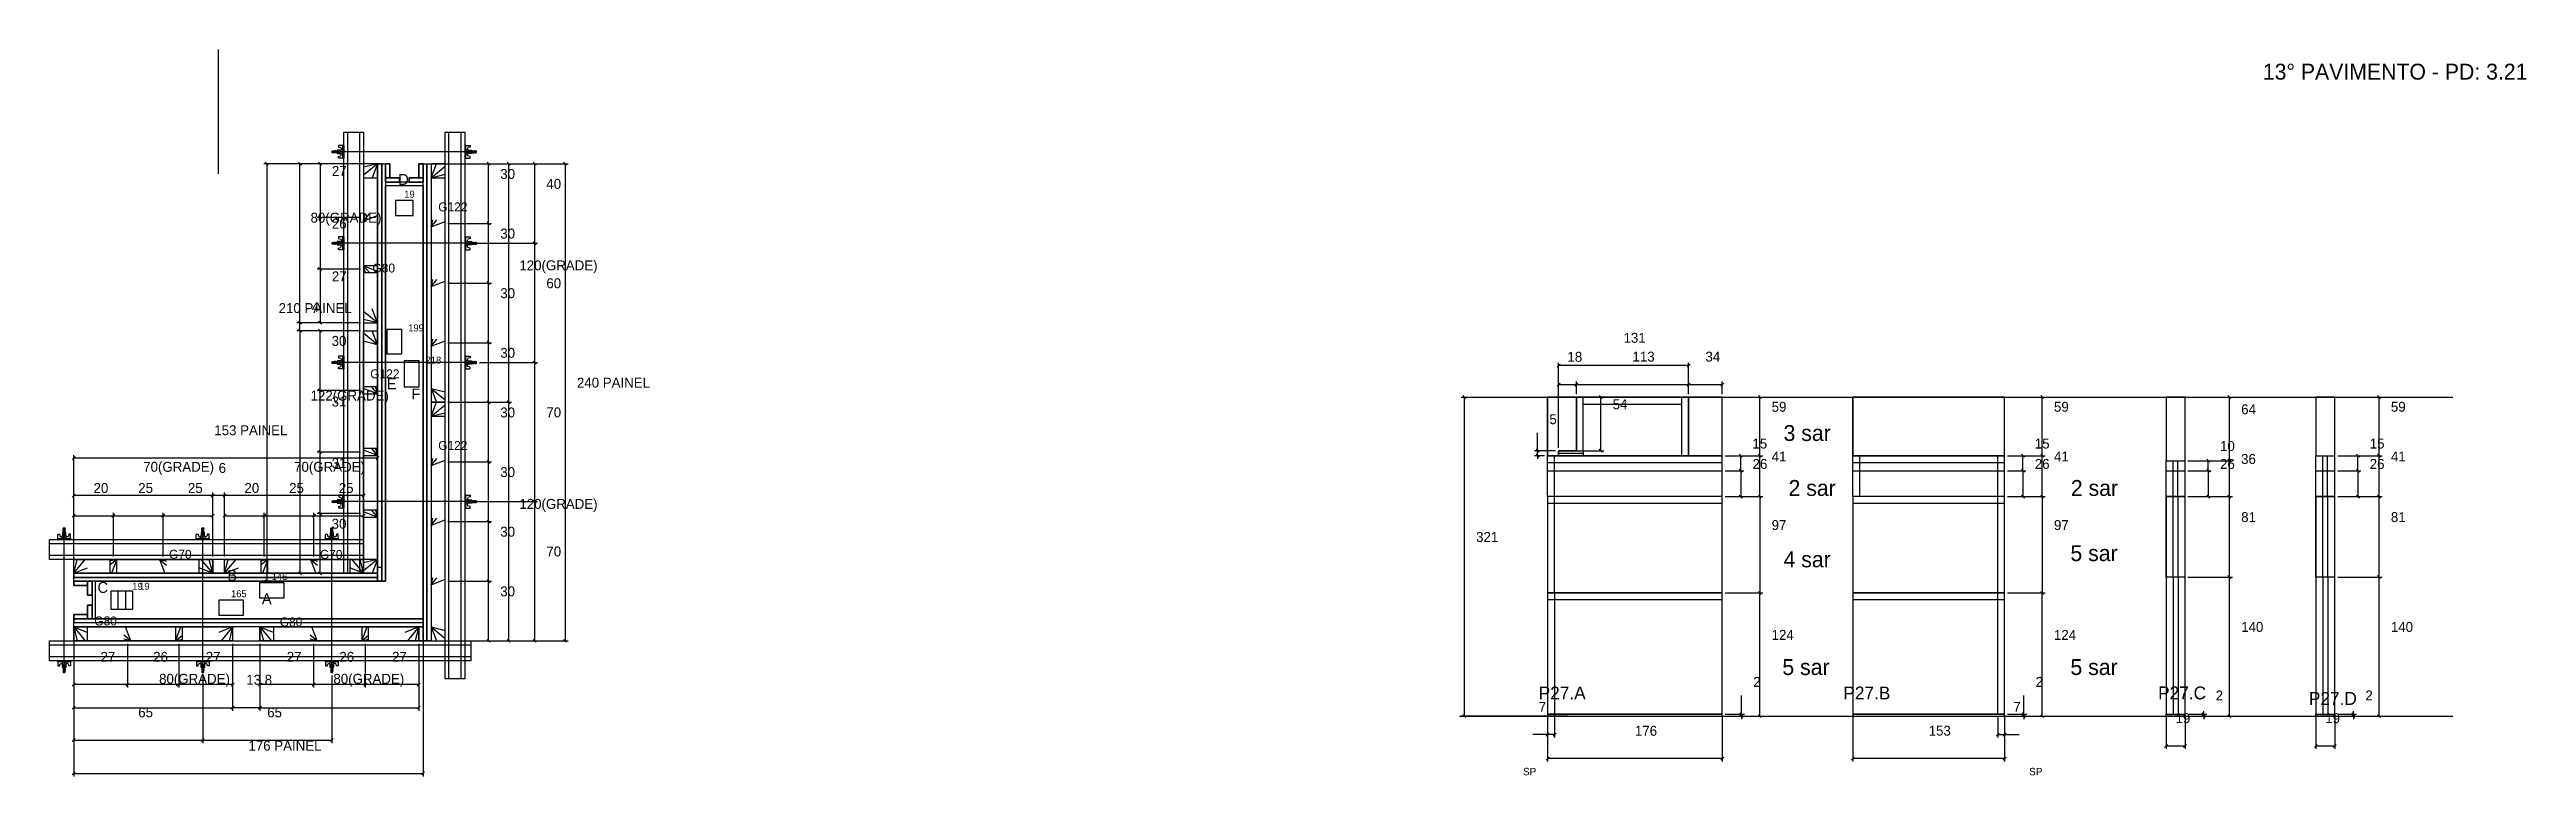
# Model space of a CAD drawing. Header units: metres. Extents: x 4937 to 9017, y 4087 to 4819.
# Drawn here: x 4937 to 7432, y 4087 to 4819 of the extents above; entities that cross this region are included whole.
import ezdxf

# ---------------------------------------------------------------- set-up
doc = ezdxf.new("R2010")
doc.units = ezdxf.units.M

msp = doc.modelspace()

# ---------------------------------------------------------------- texts
at = {"layer": 'COTA', "color": 241}
for s, p in [('27', (5221, 4691.4)), ('30', (5390.7, 4688.4)), ('40', (5437.1, 4678.4)), ('80(GRADE)', (5199.6, 4644.4)), ('26', (5221, 4638.4)), ('30', (5390.7, 4628.4)), ('27', (5221, 4585.4)), ('120(GRADE)', (5409.9, 4596.4)), ('30', (5390.7, 4568.4)), ('60', (5437.1, 4578.4)), ('210 PAINEL', (5167.4, 4553.4)), ('4', (5200.8, 4554.4)), ('30', (5220.8, 4520.4)), ('30', (5390.7, 4508.4)), ('122(GRADE)', (5199.6, 4465.4)), ('31', (5220.8, 4459.4)), ('240 PAINEL', (5467.9, 4478.4)), ('30', (5390.7, 4448.4)), ('70', (5437.1, 4448.5)), ('153 PAINEL', (5102.6, 4430.5)), ('70(GRADE)', (5031, 4393.7)), ('6', (5107, 4392.6)), ('70(GRADE)', (5183, 4393.7)), ('31', (5220.8, 4397.4)), ('30', (5390.7, 4388.4)), ('20', (4981, 4372.4)), ('25', (5026, 4372.4)), ('25', (5076, 4372.4)), ('20', (5133, 4372.4)), ('25', (5178, 4372.4)), ('25', (5228, 4372.4)), ('120(GRADE)', (5409.9, 4356.4)), ('30', (5220.8, 4336.4)), ('30', (5390.7, 4328.4)), ('70', (5437.1, 4308.5)), ('30', (5390.7, 4268.4)), ('27', (4988, 4202.5)), ('26', (5041, 4202.5)), ('27', (5094, 4202.5)), ('27', (5175.6, 4202.5)), ('26', (5228.6, 4202.5)), ('27', (5281.6, 4202.5)), ('80(GRADE)', (5047, 4180.4)), ('13.8', (5134.8, 4179.4)), ('80(GRADE)', (5222.6, 4180.4)), ('65', (5026, 4146.6)), ('65', (5155.9, 4146.6)), ('176 PAINEL', (5137, 4113.1))]:
    msp.add_text(s, height=10, dxfattribs=at).set_placement(p)
at = {"layer": 'COTA', "color": 1}
for s, p in [('19', (5294, 4669.5)), ('199', (5298, 4535)), ('218', (5315.5, 4502.6)), ('146', (5160.5, 4284.8)), ('19', (5020, 4275)), ('19', (5027, 4275)), ('165', (5119.5, 4267.5))]:
    msp.add_text(s, height=7, dxfattribs=at).set_placement(p)
at = {"layer": 'COTA', "color": 240}
for s, p in [('131', (6522.2, 4523.5)), ('18', (6465.7, 4504.4)), ('113', (6531.2, 4504.6)), ('34', (6604.7, 4504.6)), ('54', (6511.2, 4456.6)), ('5', (6447.5, 4441.6)), ('59', (6671.4, 4454.1)), ('59', (6955.8, 4454.1)), ('64', (7144.4, 4451.6)), ('59', (7295.2, 4454.1)), ('97', (6671.4, 4335.1)), ('97', (6955.8, 4335.1)), ('81', (7144.4, 4343.1)), ('81', (7295.2, 4343.1)), ('140', (7144.4, 4232.6)), ('140', (7295.2, 4232.6)), ('124', (6671.4, 4224.6)), ('124', (6955.8, 4224.6)), ('2', (6652.9, 4177.3)), ('2', (6937.3, 4177.3)), ('2', (7118.7, 4163.6)), ('2', (7269.5, 4163.6)), ('7', (6436.8, 4152.2)), ('7', (6914.9, 4152.2)), ('19', (7078.3, 4140.8)), ('19', (7229.1, 4140.8)), ('176', (6533.7, 4128.1)), ('153', (6829.6, 4128.2))]:
    msp.add_text(s, height=10, dxfattribs=at).set_placement(p)
at = {"layer": 'NIVEL 2° PAV.', "color": 240}
msp.add_text('321', height=10, dxfattribs=at).set_placement((6373.7, 4323.1))
at = {"layer": 'NOMENCLATURA', "color": 2}
msp.add_text('13° PAVIMENTO - PD: 3.21', height=16, dxfattribs=at).set_placement((7166.2, 4788.3))
at = {"layer": 'NOMENCLATURA', "color": 7}
for s, p in [('3 sar', (6683.4, 4424.7)), ('2 sar', (6688.4, 4369.4)), ('2 sar', (6972.8, 4369.4)), ('5 sar', (6972.4, 4303.8)), ('4 sar', (6683.4, 4297.6)), ('5 sar', (6682.2, 4189.2)), ('5 sar', (6972.4, 4189.2))]:
    msp.add_text(s, height=16, dxfattribs=at).set_placement(p)
at = {"layer": 'Painéis', "color": 240}
for s, p in [('15', (6652.1, 4417.1)), ('15', (6936.5, 4417.1)), ('10', (7123.1, 4414.6)), ('15', (7273.9, 4417.1)), ('26', (6652.2, 4396.6)), ('41', (6671.4, 4404.1)), ('26', (6936.5, 4396.6)), ('41', (6955.8, 4404.1)), ('26', (7123.1, 4396.6)), ('36', (7144.3, 4401.6)), ('26', (7273.9, 4396.6)), ('41', (7295.2, 4404.1))]:
    msp.add_text(s, height=10, dxfattribs=at).set_placement(p)
at = {"layer": 'texto'}
for p in [(6420.9, 4088.3), (6930.8, 4088.3)]:
    msp.add_text('SP', height=7.5, dxfattribs=at).set_placement(p)
at = {"layer": 'Texto Seção', "color": 7}
for s, p in [('P27.A', (6436.7, 4164.6)), ('P27.B', (6743.6, 4164.6)), ('P27.C', (7060.7, 4164.7)), ('P27.D', (7212.6, 4159.1))]:
    msp.add_text(s, height=13, dxfattribs=at).set_placement(p)
at = {"layer": 'TEXTO_GERAL', "color": 7}
for s, p in [('D', (5287.9, 4682.3)), ('E', (5276.3, 4476.8)), ('F', (5301.1, 4466.5)), ('B', (5115.7, 4284)), ('C', (4985, 4271.8)), ('A', (5150.5, 4260.5))]:
    msp.add_text(s, height=11, dxfattribs=at).set_placement(p)
at = {"layer": 'TEXTO_GERAL'}
for s, p in [('G122', (5328.2, 4655.7)), ('G80', (5261.9, 4594.2)), ('G122', (5259.7, 4487.7)), ('G122', (5328.2, 4415.7)), ('G70', (5057, 4306.2)), ('G70', (5209, 4306.1)), ('G80', (4981.7, 4239.1)), ('G80', (5168.5, 4238.1))]:
    msp.add_text(s, height=9, dxfattribs=at).set_placement(p)

# ---------------------------------------------------------------- linework, layer by layer
at = {"layer": 'CHAPA', "color": 1}
for p, q in [((5313, 4245.6), (5313, 4237.6)), ((5313, 4237.6), (5309.2, 4237.6))]:
    msp.add_line(p, q, dxfattribs=at)
for points in [[(5275, 4703.6), (5275, 4283.6), (5271.4, 4283.6), (5271.4, 4703.6), (5275, 4703.6)], [(5316.6, 4223.6), (5313, 4223.6), (5313, 4703.6), (5316.6, 4703.6), (5316.6, 4223.6)], [(5313, 4681.6), (5313, 4685.2), (5275, 4685.2), (5275, 4681.6), (5313, 4681.6)], [(5267, 4283.6), (4961, 4283.6), (4961, 4287.2), (5267, 4287.2), (5267, 4283.6)], [(4979.4, 4245.6), (4983, 4245.6), (4983, 4283.6), (4979.4, 4283.6), (4979.4, 4245.6)], [(5313, 4245.6), (4961, 4245.6), (4961, 4242), (5313, 4242), (5313, 4245.6)]]:
    msp.add_lwpolyline(points, dxfattribs=at)
at = {"layer": 'CONCRETO', "color": 2}
msp.add_lwpolyline([(4983, 4245.6), (4983, 4283.6), (5275, 4283.6), (5275, 4681.6), (5313, 4681.6), (5313, 4245.6), (4983, 4245.6)], dxfattribs=at)
at = {"layer": 'COTA', "color": 241}
for p, q in [((5264, 4703.6), (5152.5, 4703.6)), ((5155.5, 4703.6), (5155.5, 4283.6)), ((5250, 4703.6), (5185.9, 4703.6)), ((5188.9, 4543.6), (5188.9, 4703.6)), ((5250, 4703.6), (5206.1, 4703.6)), ((5209.1, 4703.6), (5209.1, 4649.6)), ((5316, 4703.6), (5459, 4703.6)), ((5338, 4703.6), (5381.9, 4703.6)), ((5338, 4703.6), (5428.2, 4703.6)), ((5338, 4703.6), (5402.1, 4703.6)), ((5378.9, 4643.6), (5378.9, 4703.6)), ((5399.1, 4703.6), (5399.1, 4463.6)), ((5425.2, 4703.6), (5425.2, 4623.6)), ((5456, 4703.6), (5456, 4223.6)), ((5250, 4649.6), (5206.1, 4649.6)), ((5250, 4649.6), (5206.1, 4649.6)), ((5209.1, 4649.6), (5209.1, 4597.6)), ((5338, 4643.6), (5381.9, 4643.6)), ((5338, 4643.6), (5381.9, 4643.6)), ((5378.9, 4583.6), (5378.9, 4643.6)), ((5358, 4623.6), (5428.2, 4623.6)), ((5358, 4623.6), (5428.2, 4623.6)), ((5425.2, 4623.6), (5425.2, 4503.6)), ((5250, 4597.6), (5206.1, 4597.6)), ((5250, 4597.6), (5206.1, 4597.6)), ((5209.1, 4597.6), (5209.1, 4543.6)), ((5338, 4583.6), (5381.9, 4583.6)), ((5338, 4583.6), (5381.9, 4583.6)), ((5378.9, 4523.6), (5378.9, 4583.6)), ((5250, 4543.6), (5185.9, 4543.6)), ((5250, 4543.6), (5185.9, 4543.6)), ((5188.9, 4535.6), (5188.9, 4543.6)), ((5250, 4543.6), (5206.1, 4543.6)), ((5250, 4535.6), (5185.9, 4535.6)), ((5250, 4535.6), (5185.9, 4535.6)), ((5188.9, 4535.6), (5188.9, 4291.6)), ((5250, 4535.6), (5206.1, 4535.6)), ((5209.1, 4475.6), (5209.1, 4535.6)), ((5338, 4523.6), (5381.9, 4523.6)), ((5338, 4523.6), (5381.9, 4523.6)), ((5378.9, 4463.6), (5378.9, 4523.6)), ((5369.8, 4503.6), (5428.2, 4503.6)), ((5369.8, 4503.6), (5428.2, 4503.6)), ((5425.2, 4503.6), (5425.2, 4363.7)), ((5250, 4475.6), (5206.1, 4475.6)), ((5250, 4475.6), (5206.1, 4475.6)), ((5209.1, 4413.6), (5209.1, 4475.6)), ((6445.7, 4409.8), (6445.7, 4468.8)), ((6474.7, 4468.8), (6445.7, 4468.8)), ((6621.7, 4468.8), (6587.7, 4468.8)), ((6621.7, 4409.8), (6621.7, 4468.8)), ((6906.1, 4468.8), (6753.1, 4468.8)), ((6753.1, 4409.8), (6753.1, 4468.8)), ((6906.1, 4409.8), (6906.1, 4468.8)), ((5338, 4463.6), (5402.1, 4463.6)), ((5338, 4463.6), (5381.9, 4463.6)), ((5338, 4463.6), (5381.9, 4463.6)), ((5338, 4463.6), (5402.1, 4463.6)), ((5378.9, 4403.6), (5378.9, 4463.6)), ((5399.1, 4463.6), (5399.1, 4223.6)), ((4961, 4286.6), (4961, 4410.5)), ((5267, 4407.5), (4961, 4407.5)), ((5250, 4413.6), (5206.1, 4413.6)), ((5250, 4413.6), (5206.1, 4413.6)), ((5209.1, 4351.6), (5209.1, 4413.6)), ((5267, 4286.6), (5267, 4410.5)), ((5338, 4403.6), (5381.9, 4403.6)), ((5338, 4403.6), (5381.9, 4403.6)), ((5378.9, 4343.6), (5378.9, 4403.6)), ((4961, 4308.6), (4961, 4372.7)), ((5101, 4369.7), (4961, 4369.7)), ((5101, 4308.6), (5101, 4372.7)), ((5101, 4308.6), (5101, 4372.7)), ((5113, 4369.7), (5101, 4369.7)), ((5113, 4308.6), (5113, 4372.7)), ((5113, 4308.6), (5113, 4372.7)), ((5253, 4369.7), (5113, 4369.7)), ((5253, 4308.6), (5253, 4372.7)), ((4961, 4308.6), (4961, 4352.5)), ((4961, 4349.5), (5001, 4349.5)), ((5001, 4308.6), (5001, 4352.5)), ((5001, 4308.6), (5001, 4352.5)), ((5001, 4349.5), (5051, 4349.5)), ((5051, 4308.6), (5051, 4352.5)), ((5051, 4308.6), (5051, 4352.5)), ((5051, 4349.5), (5101, 4349.5)), ((5101, 4308.6), (5101, 4352.5)), ((5113, 4308.6), (5113, 4352.5)), ((5113, 4349.5), (5153, 4349.5)), ((5153, 4308.6), (5153, 4352.5)), ((5153, 4308.6), (5153, 4352.5)), ((5153, 4349.5), (5203, 4349.5)), ((5203, 4308.6), (5203, 4352.5)), ((5203, 4308.6), (5203, 4352.5)), ((5203, 4349.5), (5253, 4349.5)), ((5250, 4351.6), (5206.1, 4351.6)), ((5250, 4351.6), (5206.1, 4351.6)), ((5209.1, 4291.6), (5209.1, 4351.6)), ((5253, 4308.6), (5253, 4352.5)), ((5338, 4343.6), (5381.9, 4343.6)), ((5338, 4343.6), (5381.9, 4343.6)), ((5358, 4363.7), (5428.2, 4363.7)), ((5358, 4363.7), (5428.2, 4363.7)), ((5378.9, 4283.6), (5378.9, 4343.6)), ((5425.2, 4363.7), (5425.2, 4223.6)), ((5264, 4283.6), (5152.5, 4283.6)), ((5250, 4291.6), (5185.9, 4291.6)), ((5250, 4291.6), (5206.1, 4291.6)), ((5338, 4283.6), (5381.9, 4283.6)), ((5338, 4283.6), (5381.9, 4283.6)), ((5378.9, 4223.6), (5378.9, 4283.6)), ((4961, 4234.6), (4961, 4120.7)), ((4961, 4234.6), (4961, 4087.2)), ((4961, 4220.6), (4961, 4176.6)), ((4961, 4220.6), (4961, 4153.3)), ((5015, 4220.6), (5015, 4176.6)), ((5015, 4220.6), (5015, 4176.6)), ((5067, 4220.6), (5067, 4176.6)), ((5067, 4220.6), (5067, 4176.6)), ((5121, 4220.6), (5121, 4153.3)), ((5121, 4220.6), (5121, 4176.6)), ((5121, 4220.6), (5121, 4153.3)), ((5148.6, 4220.6), (5148.6, 4153.3)), ((5148.6, 4220.6), (5148.6, 4176.6)), ((5148.6, 4220.6), (5148.6, 4153.3)), ((5202.6, 4220.6), (5202.6, 4176.6)), ((5202.6, 4220.6), (5202.6, 4176.6)), ((5254.6, 4220.6), (5254.6, 4176.6)), ((5254.6, 4220.6), (5254.6, 4176.6)), ((5308.6, 4220.6), (5308.6, 4176.6)), ((5308.6, 4220.6), (5308.6, 4153.3)), ((5313, 4234.6), (5313, 4087.2)), ((5316, 4223.6), (5459, 4223.6)), ((5338, 4223.6), (5381.9, 4223.6)), ((5338, 4223.6), (5428.2, 4223.6)), ((5338, 4223.6), (5402.1, 4223.6)), ((5015, 4179.6), (4961, 4179.6)), ((5067, 4179.6), (5015, 4179.6)), ((5121, 4179.6), (5067, 4179.6)), ((5090.9, 4188.8), (5090.9, 4120.7)), ((5090.9, 4188.8), (5090.9, 4120.7)), ((5202.6, 4179.6), (5148.6, 4179.6)), ((5254.6, 4179.6), (5202.6, 4179.6)), ((5220.9, 4188.8), (5220.9, 4120.7)), ((5308.6, 4179.6), (5254.6, 4179.6)), ((4961, 4156.3), (5121, 4156.3)), ((5148.6, 4156.3), (5121, 4156.3)), ((5148.6, 4156.3), (5308.6, 4156.3)), ((4961, 4123.7), (5090.9, 4123.7)), ((5090.9, 4123.7), (5220.9, 4123.7)), ((4961, 4090.2), (5313, 4090.2))]:
    msp.add_line(p, q, dxfattribs=at)
at = {"layer": 'COTA'}
for p, q in [((5157, 4702.1), (5154, 4705.1)), ((5190.4, 4702.1), (5187.4, 4705.1)), ((5210.6, 4702.1), (5207.6, 4705.1)), ((5380.4, 4702.1), (5377.4, 4705.1)), ((5400.6, 4702.1), (5397.6, 4705.1)), ((5426.7, 4702.1), (5423.7, 4705.1)), ((5457.5, 4702.1), (5454.5, 4705.1)), ((5210.6, 4648.1), (5207.6, 4651.1)), ((5207.6, 4651.1), (5210.6, 4648.1)), ((5377.4, 4645.1), (5380.4, 4642.1)), ((5380.4, 4642.1), (5377.4, 4645.1)), ((5426.7, 4622.1), (5423.7, 4625.1)), ((5423.7, 4625.1), (5426.7, 4622.1)), ((5210.6, 4596.1), (5207.6, 4599.1)), ((5207.6, 4599.1), (5210.6, 4596.1)), ((5380.4, 4582.1), (5377.4, 4585.1)), ((5377.4, 4585.1), (5380.4, 4582.1)), ((5190.4, 4542.1), (5187.4, 4545.1)), ((5187.4, 4545.1), (5190.4, 4542.1)), ((5207.6, 4545.1), (5210.6, 4542.1)), ((5187.4, 4537.1), (5190.4, 4534.1)), ((5190.4, 4534.1), (5187.4, 4537.1)), ((5210.6, 4534.1), (5207.6, 4537.1)), ((5377.4, 4525.1), (5380.4, 4522.1)), ((5380.4, 4522.1), (5377.4, 4525.1)), ((5426.7, 4502.1), (5423.7, 4505.1)), ((5423.7, 4505.1), (5426.7, 4502.1)), ((6458.2, 4502), (6455.2, 4499)), ((6586.2, 4499), (6589.2, 4502)), ((5210.6, 4474.1), (5207.6, 4477.1)), ((5207.6, 4477.1), (5210.6, 4474.1)), ((6458.2, 4483), (6455.2, 4480)), ((6476.2, 4483), (6473.2, 4480)), ((6473.2, 4480), (6476.2, 4483)), ((6500.8, 4467.3), (6497.8, 4470.3)), ((6589.2, 4483), (6586.2, 4480)), ((6586.2, 4480), (6589.2, 4483)), ((6620.2, 4480), (6623.2, 4483)), ((6661, 4467.3), (6658, 4470.3)), ((6945.4, 4467.3), (6942.4, 4470.3)), ((7134, 4467.3), (7131, 4470.3)), ((7284.8, 4467.3), (7281.8, 4470.3)), ((5380.4, 4462.1), (5377.4, 4465.1)), ((5377.4, 4465.1), (5380.4, 4462.1)), ((5397.6, 4465.1), (5400.6, 4462.1)), ((5400.6, 4462.1), (5397.6, 4465.1)), ((4962.5, 4409), (4959.5, 4406)), ((5210.6, 4412.1), (5207.6, 4415.1)), ((5207.6, 4415.1), (5210.6, 4412.1)), ((5265.5, 4406), (5268.5, 4409)), ((5377.4, 4405.1), (5380.4, 4402.1)), ((5380.4, 4402.1), (5377.4, 4405.1)), ((6434.1, 4416.3), (6437.1, 4413.3)), ((6437.1, 4408.3), (6434.1, 4411.3)), ((6497.8, 4416.3), (6500.8, 4413.3)), ((6658, 4411.3), (6661, 4408.3)), ((6942.4, 4411.3), (6945.4, 4408.3)), ((7131, 4406.3), (7134, 4403.3)), ((7281.8, 4411.3), (7284.8, 4408.3)), ((4962.5, 4371.2), (4959.5, 4368.2)), ((5099.5, 4368.2), (5102.5, 4371.2)), ((5102.5, 4371.2), (5099.5, 4368.2)), ((5114.5, 4371.2), (5111.5, 4368.2)), ((5111.5, 4368.2), (5114.5, 4371.2)), ((5251.5, 4368.2), (5254.5, 4371.2)), ((6661, 4367.3), (6658, 4370.3)), ((6945.4, 4367.3), (6942.4, 4370.3)), ((7134, 4367.3), (7131, 4370.3)), ((7284.8, 4367.3), (7281.8, 4370.3)), ((4962.5, 4351), (4959.5, 4348)), ((4999.5, 4348), (5002.5, 4351)), ((5002.5, 4351), (4999.5, 4348)), ((5049.5, 4348), (5052.5, 4351)), ((5052.5, 4351), (5049.5, 4348)), ((5099.5, 4348), (5102.5, 4351)), ((5114.5, 4351), (5111.5, 4348)), ((5151.5, 4348), (5154.5, 4351)), ((5154.5, 4351), (5151.5, 4348)), ((5204.5, 4351), (5201.5, 4348)), ((5201.5, 4348), (5204.5, 4351)), ((5210.6, 4350.1), (5207.6, 4353.1)), ((5207.6, 4353.1), (5210.6, 4350.1)), ((5251.5, 4348), (5254.5, 4351)), ((5377.4, 4345.1), (5380.4, 4342.1)), ((5380.4, 4342.1), (5377.4, 4345.1)), ((5423.7, 4365.2), (5426.7, 4362.2)), ((5426.7, 4362.2), (5423.7, 4365.2)), ((5187.4, 4293.1), (5190.4, 4290.1)), ((5207.6, 4293.1), (5210.6, 4290.1)), ((5154, 4285.1), (5157, 4282.1)), ((5377.4, 4285.1), (5380.4, 4282.1)), ((5380.4, 4282.1), (5377.4, 4285.1)), ((6661, 4270.3), (6658, 4273.3)), ((6658, 4273.3), (6661, 4270.3)), ((6942.4, 4273.3), (6945.4, 4270.3)), ((6945.4, 4270.3), (6942.4, 4273.3)), ((7134, 4286.3), (7131, 4289.3)), ((7131, 4289.3), (7134, 4286.3)), ((7281.8, 4289.3), (7284.8, 4286.3)), ((7284.8, 4286.3), (7281.8, 4289.3)), ((5377.4, 4225.1), (5380.4, 4222.1)), ((5397.6, 4225.1), (5400.6, 4222.1)), ((5423.7, 4225.1), (5426.7, 4222.1)), ((5454.5, 4225.1), (5457.5, 4222.1)), ((4962.5, 4181.1), (4959.5, 4178.1)), ((5016.5, 4181.1), (5013.5, 4178.1)), ((5013.5, 4178.1), (5016.5, 4181.1)), ((5068.5, 4181.1), (5065.5, 4178.1)), ((5065.5, 4178.1), (5068.5, 4181.1)), ((5119.5, 4178.1), (5122.5, 4181.1)), ((5150.1, 4181.1), (5147.1, 4178.1)), ((5204.1, 4181.1), (5201.1, 4178.1)), ((5201.1, 4178.1), (5204.1, 4181.1)), ((5256.1, 4181.1), (5253.1, 4178.1)), ((5253.1, 4178.1), (5256.1, 4181.1)), ((5307.1, 4178.1), (5310.1, 4181.1)), ((4962.5, 4157.8), (4959.5, 4154.8)), ((5119.5, 4154.8), (5122.5, 4157.8)), ((5122.5, 4157.8), (5119.5, 4154.8)), ((5150.1, 4157.8), (5147.1, 4154.8)), ((5147.1, 4154.8), (5150.1, 4157.8)), ((5307.1, 4154.8), (5310.1, 4157.8)), ((6639.4, 4151.3), (6642.4, 4148.3)), ((6642.4, 4146.3), (6639.4, 4149.3)), ((6658, 4149.3), (6661, 4146.3)), ((6923.8, 4151.3), (6926.8, 4148.3)), ((6926.8, 4146.3), (6923.8, 4149.3)), ((6942.4, 4149.3), (6945.4, 4146.3)), ((7105.2, 4151.3), (7108.2, 4148.3)), ((7108.2, 4146.3), (7105.2, 4149.3)), ((7131, 4149.3), (7134, 4146.3)), ((7256, 4151.3), (7259, 4148.3)), ((7259, 4146.3), (7256, 4149.3)), ((7281.8, 4149.3), (7284.8, 4146.3)), ((4962.5, 4125.2), (4959.5, 4122.2)), ((5092.4, 4125.2), (5089.4, 4122.2)), ((5089.4, 4122.2), (5092.4, 4125.2)), ((5219.4, 4122.2), (5222.4, 4125.2)), ((6447.2, 4130.8), (6444.2, 4127.8)), ((6451.2, 4127.8), (6454.2, 4130.8)), ((6900.6, 4130.8), (6897.6, 4127.8)), ((6904.6, 4127.8), (6907.6, 4130.8)), ((7070.3, 4119.4), (7067.3, 4116.4)), ((7086.3, 4116.4), (7089.3, 4119.4)), ((7221.1, 4119.4), (7218.1, 4116.4)), ((7237.1, 4116.4), (7240.1, 4119.4)), ((6447.2, 4106.7), (6444.2, 4103.7)), ((6620.2, 4103.7), (6623.2, 4106.7)), ((6754.6, 4106.7), (6751.6, 4103.7)), ((6904.6, 4103.7), (6907.6, 4106.7)), ((4962.5, 4091.7), (4959.5, 4088.7)), ((5311.5, 4088.7), (5314.5, 4091.7))]:
    msp.add_line(p, q, dxfattribs=at)
at = {"layer": 'COTA', "color": 180}
for p, q in [((5285, 4666.7), (5285, 4651.7)), ((5303, 4666.7), (5285, 4666.7)), ((5303, 4651.7), (5303, 4666.7)), ((5285, 4651.7), (5303, 4651.7)), ((5276.5, 4536.9), (5276.5, 4512.3)), ((5291.5, 4536.9), (5276.5, 4536.9)), ((5291.5, 4512.3), (5291.5, 4536.9)), ((5276.5, 4512.3), (5291.5, 4512.3)), ((5294, 4505.2), (5294, 4479.2)), ((5309, 4505.2), (5294, 4505.2)), ((5309, 4479.2), (5309, 4505.2)), ((5294, 4479.2), (5309, 4479.2)), ((5013.5, 4273.6), (4998.5, 4273.6)), ((4998.5, 4273.6), (4998.5, 4255.6)), ((5020.5, 4273.6), (5005.5, 4273.6)), ((5005.5, 4273.6), (5005.5, 4255.6)), ((5013.5, 4255.6), (5013.5, 4273.6)), ((5020.5, 4255.6), (5020.5, 4273.6)), ((5148, 4281.9), (5148, 4266.9)), ((5173, 4281.9), (5148, 4281.9)), ((5148, 4266.9), (5173, 4266.9)), ((5173, 4266.9), (5173, 4281.9)), ((4998.5, 4255.6), (5013.5, 4255.6)), ((5005.5, 4255.6), (5020.5, 4255.6)), ((5132, 4264.6), (5107, 4264.6)), ((5107, 4264.6), (5107, 4249.6)), ((5107, 4249.6), (5132, 4249.6)), ((5132, 4249.6), (5132, 4264.6))]:
    msp.add_line(p, q, dxfattribs=at)
at = {"layer": 'COTA', "color": 4}
for p, q in [((6456.7, 4471.8), (6456.7, 4503.5)), ((6587.7, 4500.5), (6456.7, 4500.5)), ((6587.7, 4471.8), (6587.7, 4503.5)), ((6456.7, 4417.8), (6456.7, 4484.5)), ((6456.7, 4481.5), (6474.7, 4481.5)), ((6474.7, 4471.8), (6474.7, 4484.5)), ((6474.7, 4471.8), (6474.7, 4484.5)), ((6474.7, 4481.5), (6587.7, 4481.5)), ((6477.7, 4468.8), (6502.3, 4468.8)), ((6499.3, 4414.8), (6499.3, 4468.8)), ((6587.7, 4471.8), (6587.7, 4484.5)), ((6587.7, 4471.8), (6587.7, 4484.5)), ((6587.7, 4481.5), (6621.7, 4481.5)), ((6621.7, 4471.8), (6621.7, 4484.5)), ((6624.7, 4468.8), (6662.5, 4468.8)), ((6659.5, 4409.8), (6659.5, 4468.8)), ((6909.1, 4468.8), (6946.9, 4468.8)), ((6943.9, 4409.8), (6943.9, 4468.8)), ((7090.8, 4468.8), (7135.5, 4468.8)), ((7132.5, 4404.8), (7132.5, 4468.8)), ((7241.6, 4468.8), (7286.3, 4468.8)), ((7283.3, 4409.8), (7283.3, 4468.8)), ((6435.6, 4414.8), (6435.6, 4432.9)), ((6453.7, 4414.8), (6432.6, 4414.8)), ((6442.7, 4409.8), (6432.6, 4409.8)), ((6435.6, 4409.8), (6435.6, 4414.8)), ((6435.6, 4409.8), (6435.6, 4406.8)), ((6477.7, 4414.8), (6502.3, 4414.8)), ((6624.7, 4409.8), (6662.5, 4409.8)), ((6909.1, 4409.8), (6946.9, 4409.8)), ((7090.8, 4404.8), (7135.5, 4404.8)), ((7241.6, 4409.8), (7286.3, 4409.8)), ((6624.7, 4368.8), (6662.5, 4368.8)), ((6659.5, 4368.8), (6659.5, 4271.8)), ((6909.1, 4368.8), (6946.9, 4368.8)), ((6943.9, 4368.8), (6943.9, 4271.8)), ((7090.8, 4368.8), (7135.5, 4368.8)), ((7132.5, 4287.8), (7132.5, 4368.8)), ((7241.6, 4368.8), (7286.3, 4368.8)), ((7283.3, 4287.8), (7283.3, 4368.8)), ((6624.7, 4271.8), (6662.5, 4271.8)), ((6624.7, 4271.8), (6662.5, 4271.8)), ((6659.5, 4147.8), (6659.5, 4271.8)), ((6909.1, 4271.8), (6946.9, 4271.8)), ((6909.1, 4271.8), (6946.9, 4271.8)), ((6943.9, 4147.8), (6943.9, 4271.8)), ((7090.8, 4287.8), (7135.5, 4287.8)), ((7090.8, 4287.8), (7135.5, 4287.8)), ((7132.5, 4147.8), (7132.5, 4287.8)), ((7241.6, 4287.8), (7286.3, 4287.8)), ((7241.6, 4287.8), (7286.3, 4287.8)), ((7283.3, 4147.8), (7283.3, 4287.8)), ((6640.9, 4149.8), (6640.9, 4168.6)), ((6925.3, 4149.8), (6925.3, 4168.6)), ((6445.7, 4146.8), (6445.7, 4102.2)), ((6445.7, 4144.8), (6445.7, 4126.3)), ((6452.7, 4146.8), (6452.7, 4126.3)), ((6621.7, 4146.8), (6621.7, 4102.2)), ((6624.7, 4149.8), (6643.9, 4149.8)), ((6624.7, 4147.8), (6643.9, 4147.8)), ((6624.7, 4147.8), (6662.5, 4147.8)), ((6640.9, 4147.8), (6640.9, 4149.8)), ((6640.9, 4147.8), (6640.9, 4144.8)), ((6753.1, 4146.8), (6753.1, 4102.2)), ((6899.1, 4146.8), (6899.1, 4126.3)), ((6906.1, 4146.8), (6906.1, 4102.2)), ((6906.1, 4144.8), (6906.1, 4126.3)), ((6909.1, 4149.8), (6928.3, 4149.8)), ((6909.1, 4147.8), (6928.3, 4147.8)), ((6909.1, 4147.8), (6946.9, 4147.8)), ((6925.3, 4147.8), (6925.3, 4149.8)), ((6925.3, 4147.8), (6925.3, 4144.8)), ((7068.8, 4146.8), (7068.8, 4114.9)), ((7087.8, 4146.8), (7087.8, 4114.9)), ((7090.8, 4149.8), (7109.7, 4149.8)), ((7090.8, 4147.8), (7109.7, 4147.8)), ((7090.8, 4147.8), (7135.5, 4147.8)), ((7106.7, 4149.8), (7106.7, 4152.8)), ((7106.7, 4147.8), (7106.7, 4149.8)), ((7106.7, 4147.8), (7106.7, 4144.8)), ((7219.6, 4146.8), (7219.6, 4114.9)), ((7238.6, 4146.8), (7238.6, 4114.9)), ((7241.6, 4149.8), (7260.5, 4149.8)), ((7241.6, 4147.8), (7286.3, 4147.8)), ((7241.6, 4147.8), (7260.5, 4147.8)), ((7257.5, 4149.8), (7257.5, 4152.8)), ((7257.5, 4147.8), (7257.5, 4149.8)), ((7257.5, 4147.8), (7257.5, 4144.8)), ((6445.7, 4129.3), (6430.9, 4129.3)), ((6452.7, 4129.3), (6445.7, 4129.3)), ((6899.1, 4129.3), (6906.1, 4129.3)), ((6906.1, 4129.3), (6920.8, 4129.3)), ((7068.8, 4117.9), (7087.8, 4117.9)), ((7219.6, 4117.9), (7238.6, 4117.9)), ((6621.7, 4105.2), (6445.7, 4105.2)), ((6906.1, 4105.2), (6753.1, 4105.2))]:
    msp.add_line(p, q, dxfattribs=at)
at = {"layer": 'COTA', "color": 241}
for points in [[(6445.7, 4409.8), (6456.7, 4409.8), (6456.7, 4414.8), (6474.7, 4414.8), (6474.7, 4468.8), (6445.7, 4468.8), (6445.7, 4409.8)], [(6621.7, 4409.8), (6621.7, 4468.8), (6587.7, 4468.8), (6587.7, 4409.8), (6621.7, 4409.8)], [(6906.1, 4409.8), (6906.1, 4468.8), (6753.1, 4468.8), (6753.1, 4409.8), (6906.1, 4409.8)], [(7087.8, 4404.8), (7087.8, 4468.8), (7068.8, 4468.8), (7068.8, 4404.8)], [(7087.8, 4468.8), (7068.8, 4468.8), (7068.8, 4404.8), (7087.8, 4404.8), (7087.8, 4468.8)], [(7238.6, 4468.8), (7219.6, 4468.8), (7219.6, 4409.8), (7238.6, 4409.8), (7238.6, 4468.8)], [(7238.6, 4409.8), (7238.6, 4468.8), (7219.6, 4468.8), (7219.6, 4409.8)]]:
    msp.add_lwpolyline(points, dxfattribs=at)
at = {"layer": 'Hachura'}
for p, q in [((5221.5, 4716.6), (5221.2, 4716.3)), ((5221.2, 4715), (5221.2, 4716.3)), ((5221.5, 4716.1), (5221.9, 4716.7)), ((5222.1, 4716.7), (5221.5, 4715.6)), ((5221.5, 4716.3), (5221.6, 4716.6)), ((5222.2, 4716.6), (5221.5, 4715.3)), ((5221.5, 4716.6), (5221.5, 4714.6)), ((5221.8, 4714.7), (5222.8, 4716.6)), ((5221.8, 4714.7), (5222.8, 4716.6)), ((5221.9, 4714.6), (5223, 4716.7)), ((5223.2, 4716.7), (5222.2, 4714.5)), ((5222.2, 4716.6), (5222.8, 4716.6)), ((5223.3, 4716.6), (5222.4, 4714.7)), ((5223, 4714.7), (5224, 4716.6)), ((5223.1, 4714.6), (5224.2, 4716.7)), ((5224.4, 4716.7), (5223.3, 4714.5)), ((5224, 4716.6), (5223.3, 4716.6)), ((5224.5, 4716.6), (5223.5, 4714.7)), ((5224.2, 4714.7), (5225.1, 4716.6)), ((5224.3, 4714.6), (5225.3, 4716.7)), ((5225.6, 4716.7), (5224.5, 4714.5)), ((5224.7, 4716.6), (5224.5, 4716.6)), ((5224.7, 4716.6), (5225.1, 4716.6)), ((5225.6, 4716.6), (5224.7, 4714.7)), ((5225.3, 4714.7), (5226.3, 4716.6)), ((5225.6, 4716.6), (5226.3, 4716.6)), ((5229.5, 4717.4), (5226.3, 4717.4)), ((5226.3, 4717.4), (5226.3, 4714)), ((5226.3, 4716.6), (5229.5, 4716.6)), ((5226.4, 4717.4), (5226.4, 4714)), ((5232.1, 4722.1), (5227.8, 4722.1)), ((5227.8, 4722.1), (5227.8, 4720.5)), ((5227.8, 4720.5), (5230, 4719.9)), ((5229.5, 4717.6), (5232.1, 4717.6)), ((5229.5, 4717.6), (5229.5, 4717.4)), ((5229.5, 4717.6), (5229.5, 4717.4)), ((5229.5, 4713.7), (5229.5, 4717.6)), ((5230.1, 4715.9), (5232.1, 4715.9)), ((5230.3, 4719.6), (5230.3, 4717.6)), ((5232.1, 4722.1), (5233, 4722.1)), ((5232.1, 4709.2), (5232.1, 4722.1)), ((5232.1, 4722), (5233, 4722)), ((5232.1, 4721.8), (5233, 4721.8)), ((5232.1, 4721.4), (5233, 4721.4)), ((5232.1, 4721), (5233, 4721)), ((5232.1, 4720.1), (5233, 4720.1)), ((5232.1, 4718.7), (5233, 4718.7)), ((5232.2, 4716.7), (5232.7, 4716.7)), ((5233, 4722.1), (5233, 4709.2)), ((5233, 4721.2), (5233, 4713.4)), ((5355, 4722.1), (5355, 4709.2)), ((5355.9, 4722.1), (5355, 4722.1)), ((5355.9, 4722), (5355, 4722)), ((5355.9, 4721.8), (5355, 4721.8)), ((5355.9, 4721.4), (5355, 4721.4)), ((5355, 4721.2), (5355, 4713.4)), ((5355.9, 4721), (5355, 4721)), ((5355.9, 4720.1), (5355, 4720.1)), ((5355.9, 4718.7), (5355, 4718.7)), ((5355.8, 4716.7), (5355.3, 4716.7)), ((5355.9, 4709.2), (5355.9, 4722.1)), ((5355.9, 4722.1), (5360.2, 4722.1)), ((5358.5, 4717.6), (5355.9, 4717.6)), ((5357.9, 4715.9), (5355.9, 4715.9)), ((5357.7, 4719.6), (5357.7, 4717.6)), ((5360.2, 4720.5), (5357.9, 4719.9)), ((5358.5, 4717.6), (5358.5, 4717.4)), ((5358.5, 4717.6), (5358.5, 4717.4)), ((5358.5, 4713.7), (5358.5, 4717.6)), ((5358.5, 4717.4), (5361.7, 4717.4)), ((5361.7, 4716.6), (5358.5, 4716.6)), ((5360.2, 4722.1), (5360.2, 4720.5)), ((5361.6, 4717.4), (5361.6, 4714)), ((5361.7, 4717.4), (5361.7, 4714)), ((5362.7, 4714.7), (5361.7, 4716.6)), ((5362.3, 4716.6), (5361.7, 4716.6)), ((5362.3, 4716.6), (5363.3, 4714.7)), ((5362.4, 4716.7), (5363.5, 4714.5)), ((5363.7, 4714.6), (5362.7, 4716.7)), ((5363.8, 4714.7), (5362.9, 4716.6)), ((5363.3, 4716.6), (5362.9, 4716.6)), ((5363.3, 4716.6), (5363.5, 4716.6)), ((5363.5, 4716.6), (5364.5, 4714.7)), ((5363.6, 4716.7), (5364.7, 4714.5)), ((5364.9, 4714.6), (5363.8, 4716.7)), ((5364, 4716.6), (5364.7, 4716.6)), ((5365, 4714.7), (5364, 4716.6)), ((5364.7, 4716.7), (5365.8, 4714.5)), ((5364.7, 4716.6), (5365.6, 4714.7)), ((5366.1, 4714.6), (5365, 4716.7)), ((5366.2, 4714.7), (5365.2, 4716.6)), ((5365.8, 4716.6), (5365.2, 4716.6)), ((5366.2, 4714.7), (5365.2, 4716.6)), ((5365.8, 4716.6), (5366.5, 4715.3)), ((5365.9, 4716.7), (5366.5, 4715.6)), ((5366.5, 4716.1), (5366.1, 4716.7)), ((5366.5, 4716.3), (5366.3, 4716.6)), ((5366.5, 4716.6), (5366.5, 4714.6)), ((5366.5, 4716.6), (5366.8, 4716.3)), ((5366.8, 4715), (5366.8, 4716.3)), ((5221.5, 4714.6), (5221.2, 4715)), ((5221.8, 4714.7), (5221.5, 4714.7)), ((5223, 4714.7), (5222.4, 4714.7)), ((5224.2, 4714.7), (5223.5, 4714.7)), ((5223.7, 4714.7), (5223.5, 4714.7)), ((5225.3, 4714.7), (5224.7, 4714.7)), ((5226.3, 4715.8), (5225.7, 4714.5)), ((5226.3, 4715.6), (5225.8, 4714.7)), ((5226.3, 4714.7), (5225.8, 4714.7)), ((5226.3, 4715), (5229.5, 4715)), ((5226.3, 4714), (5229.5, 4714)), ((5227.8, 4710.9), (5230, 4711.5)), ((5227.8, 4709.2), (5227.8, 4710.9)), ((5233, 4709.2), (5227.9, 4709.2)), ((5232.1, 4713.7), (5229.5, 4713.7)), ((5232.1, 4715.4), (5230.1, 4715.4)), ((5230.3, 4711.8), (5230.3, 4713.7)), ((5232.1, 4715.7), (5232.1, 4713.7)), ((5232.1, 4715.7), (5233, 4715.7)), ((5232.1, 4714.4), (5232.1, 4715)), ((5232.1, 4709.2), (5232.1, 4714.4)), ((5232.1, 4712.6), (5233, 4712.6)), ((5232.1, 4711.2), (5233, 4711.2)), ((5232.1, 4710.4), (5233, 4710.4)), ((5232.1, 4709.9), (5233, 4709.9)), ((5232.1, 4709.6), (5233, 4709.6)), ((5232.1, 4709.4), (5233, 4709.4)), ((5232.4, 4714.7), (5232.2, 4714.7)), ((5232.8, 4714.7), (5232.4, 4714.7)), ((5355.9, 4715.7), (5355, 4715.7)), ((5355.9, 4712.6), (5355, 4712.6)), ((5355.9, 4711.2), (5355, 4711.2)), ((5355.9, 4710.4), (5355, 4710.4)), ((5355.9, 4709.9), (5355, 4709.9)), ((5355.9, 4709.6), (5355, 4709.6)), ((5355.9, 4709.4), (5355, 4709.4)), ((5355, 4709.2), (5360.1, 4709.2)), ((5355.1, 4714.7), (5355.6, 4714.7)), ((5355.6, 4714.7), (5355.8, 4714.7)), ((5355.9, 4715.7), (5355.9, 4713.7)), ((5355.9, 4715.4), (5357.9, 4715.4)), ((5355.9, 4714.4), (5355.9, 4715)), ((5355.9, 4709.2), (5355.9, 4714.4)), ((5355.9, 4713.7), (5358.5, 4713.7)), ((5357.7, 4711.8), (5357.7, 4713.7)), ((5360.2, 4710.9), (5357.9, 4711.5)), ((5361.7, 4715), (5358.5, 4715)), ((5361.7, 4714), (5358.5, 4714)), ((5360.2, 4709.2), (5360.2, 4710.9)), ((5361.7, 4715.8), (5362.3, 4714.5)), ((5361.7, 4715.6), (5362.2, 4714.7)), ((5361.7, 4714.7), (5362.2, 4714.7)), ((5362.7, 4714.7), (5363.3, 4714.7)), ((5363.8, 4714.7), (5364.5, 4714.7)), ((5364.3, 4714.7), (5364.5, 4714.7)), ((5365, 4714.7), (5365.6, 4714.7)), ((5366.2, 4714.7), (5366.5, 4714.7)), ((5366.5, 4714.6), (5366.8, 4715)), ((5221.5, 4624.5), (5221.2, 4624.2)), ((5221.2, 4622.9), (5221.2, 4624.2)), ((5221.5, 4622.6), (5221.2, 4622.9)), ((5221.5, 4624), (5221.9, 4624.7)), ((5222.1, 4624.6), (5221.5, 4623.5)), ((5221.5, 4624.2), (5221.7, 4624.5)), ((5222.2, 4624.5), (5221.5, 4623.2)), ((5221.5, 4624.5), (5221.5, 4622.6)), ((5221.8, 4622.6), (5221.5, 4622.6)), ((5221.8, 4622.6), (5222.8, 4624.5)), ((5221.8, 4622.6), (5222.8, 4624.5)), ((5221.9, 4622.5), (5223, 4624.7)), ((5223.3, 4624.6), (5222.2, 4622.5)), ((5222.2, 4624.5), (5222.8, 4624.5)), ((5223.3, 4624.5), (5222.4, 4622.6)), ((5223, 4622.6), (5222.4, 4622.6)), ((5223, 4622.6), (5224, 4624.5)), ((5223.1, 4622.5), (5224.2, 4624.7)), ((5224.4, 4624.6), (5223.3, 4622.5)), ((5224, 4624.5), (5223.3, 4624.5)), ((5224.5, 4624.5), (5223.5, 4622.6)), ((5223.7, 4622.6), (5223.5, 4622.6)), ((5224.2, 4622.6), (5223.5, 4622.6)), ((5224.2, 4622.6), (5225.1, 4624.5)), ((5224.3, 4622.5), (5225.3, 4624.7)), ((5225.6, 4624.6), (5224.5, 4622.5)), ((5224.7, 4624.5), (5224.5, 4624.5)), ((5224.7, 4624.5), (5225.1, 4624.5)), ((5225.7, 4624.5), (5224.7, 4622.6)), ((5225.3, 4622.6), (5224.7, 4622.6)), ((5225.3, 4622.6), (5226.3, 4624.5)), ((5225.7, 4624.5), (5226.3, 4624.5)), ((5226.3, 4623.7), (5225.7, 4622.5)), ((5226.3, 4623.5), (5225.8, 4622.6)), ((5226.3, 4622.6), (5225.8, 4622.6)), ((5229.5, 4625.3), (5226.3, 4625.3)), ((5226.3, 4625.3), (5226.3, 4621.9)), ((5226.3, 4624.5), (5229.5, 4624.5)), ((5226.3, 4623), (5229.5, 4623)), ((5226.3, 4621.9), (5229.5, 4621.9)), ((5226.4, 4625.3), (5226.4, 4621.9)), ((5227.8, 4630), (5227.8, 4628.4)), ((5232.1, 4630), (5227.8, 4630)), ((5227.8, 4628.4), (5230.1, 4627.8)), ((5227.8, 4618.8), (5230.1, 4619.4)), ((5227.8, 4617.1), (5227.8, 4618.8)), ((5233, 4617.2), (5227.9, 4617.2)), ((5229.5, 4625.5), (5229.5, 4625.3)), ((5229.5, 4625.5), (5229.5, 4625.3)), ((5229.5, 4625.5), (5232.1, 4625.5)), ((5229.5, 4621.7), (5229.5, 4625.5)), ((5232.1, 4621.7), (5229.5, 4621.7)), ((5230.1, 4623.8), (5232.1, 4623.8)), ((5232.1, 4623.3), (5230.1, 4623.3)), ((5230.3, 4627.5), (5230.3, 4625.5)), ((5230.3, 4619.7), (5230.3, 4621.7)), ((5232.1, 4630), (5233, 4630)), ((5232.1, 4617.1), (5232.1, 4630)), ((5232.1, 4629.9), (5233, 4629.9)), ((5232.1, 4629.7), (5233, 4629.7)), ((5232.1, 4629.4), (5233, 4629.4)), ((5232.1, 4628.9), (5233, 4628.9)), ((5232.1, 4628.1), (5233, 4628.1)), ((5232.1, 4626.6), (5233, 4626.6)), ((5232.1, 4623.6), (5233, 4623.6)), ((5232.1, 4623.6), (5232.1, 4621.7)), ((5232.1, 4622.3), (5232.1, 4623)), ((5232.1, 4617.1), (5232.1, 4622.3)), ((5232.1, 4620.6), (5233, 4620.6)), ((5232.1, 4619.1), (5233, 4619.1)), ((5232.1, 4618.3), (5233, 4618.3)), ((5232.1, 4617.8), (5233, 4617.8)), ((5232.1, 4617.5), (5233, 4617.5)), ((5232.1, 4617.3), (5233, 4617.3)), ((5232.2, 4624.6), (5232.7, 4624.6)), ((5232.4, 4622.6), (5232.2, 4622.6)), ((5232.9, 4622.6), (5232.4, 4622.6)), ((5233, 4630), (5233, 4617.2)), ((5233, 4629.1), (5233, 4621.3)), ((5355, 4630), (5355, 4617.2)), ((5355.9, 4630), (5355, 4630)), ((5355.9, 4629.9), (5355, 4629.9)), ((5355.9, 4629.7), (5355, 4629.7)), ((5355.9, 4629.4), (5355, 4629.4)), ((5355, 4629.1), (5355, 4621.3)), ((5355.9, 4628.9), (5355, 4628.9)), ((5355.9, 4628.1), (5355, 4628.1)), ((5355.9, 4626.6), (5355, 4626.6)), ((5355.9, 4623.6), (5355, 4623.6)), ((5355.9, 4620.6), (5355, 4620.6)), ((5355.9, 4619.1), (5355, 4619.1)), ((5355.9, 4618.3), (5355, 4618.3)), ((5355.9, 4617.8), (5355, 4617.8)), ((5355.9, 4617.5), (5355, 4617.5)), ((5355.9, 4617.3), (5355, 4617.3)), ((5355, 4617.2), (5360.1, 4617.2)), ((5355.2, 4622.6), (5355.6, 4622.6)), ((5355.8, 4624.6), (5355.3, 4624.6)), ((5355.6, 4622.6), (5355.8, 4622.6)), ((5355.9, 4630), (5360.2, 4630)), ((5355.9, 4617.1), (5355.9, 4630)), ((5358.5, 4625.5), (5355.9, 4625.5)), ((5357.9, 4623.8), (5355.9, 4623.8)), ((5355.9, 4623.6), (5355.9, 4621.7)), ((5355.9, 4623.3), (5357.9, 4623.3)), ((5355.9, 4622.3), (5355.9, 4623)), ((5355.9, 4617.1), (5355.9, 4622.3)), ((5355.9, 4621.7), (5358.5, 4621.7)), ((5357.7, 4627.5), (5357.7, 4625.5)), ((5357.7, 4619.7), (5357.7, 4621.7)), ((5360.2, 4628.4), (5358, 4627.8)), ((5360.2, 4618.8), (5358, 4619.4)), ((5358.5, 4625.5), (5358.5, 4625.3)), ((5358.5, 4621.7), (5358.5, 4625.5)), ((5358.5, 4625.5), (5358.5, 4625.3)), ((5358.5, 4625.3), (5361.7, 4625.3)), ((5361.7, 4624.5), (5358.5, 4624.5)), ((5361.7, 4623), (5358.5, 4623)), ((5361.7, 4621.9), (5358.5, 4621.9)), ((5360.2, 4630), (5360.2, 4628.4)), ((5360.2, 4617.1), (5360.2, 4618.8)), ((5361.6, 4625.3), (5361.6, 4621.9)), ((5361.7, 4625.3), (5361.7, 4621.9)), ((5362.4, 4624.5), (5361.7, 4624.5)), ((5362.7, 4622.6), (5361.7, 4624.5)), ((5361.7, 4623.7), (5362.3, 4622.5)), ((5361.7, 4623.5), (5362.2, 4622.6)), ((5361.7, 4622.6), (5362.2, 4622.6)), ((5362.4, 4624.6), (5363.5, 4622.5)), ((5362.4, 4624.5), (5363.3, 4622.6)), ((5363.7, 4622.5), (5362.7, 4624.7)), ((5362.7, 4622.6), (5363.3, 4622.6)), ((5363.3, 4624.5), (5362.9, 4624.5)), ((5363.8, 4622.6), (5362.9, 4624.5)), ((5363.3, 4624.5), (5363.5, 4624.5)), ((5363.5, 4624.5), (5364.5, 4622.6)), ((5363.6, 4624.6), (5364.7, 4622.5)), ((5364.9, 4622.5), (5363.8, 4624.7)), ((5363.8, 4622.6), (5364.5, 4622.6)), ((5364, 4624.5), (5364.7, 4624.5)), ((5365, 4622.6), (5364, 4624.5)), ((5364.3, 4622.6), (5364.5, 4622.6)), ((5364.7, 4624.5), (5365.6, 4622.6)), ((5364.8, 4624.6), (5365.8, 4622.5)), ((5366.1, 4622.5), (5365, 4624.7)), ((5365, 4622.6), (5365.6, 4622.6)), ((5366.2, 4622.6), (5365.2, 4624.5)), ((5366.2, 4622.6), (5365.2, 4624.5)), ((5365.8, 4624.5), (5365.2, 4624.5)), ((5365.8, 4624.5), (5366.5, 4623.2)), ((5365.9, 4624.6), (5366.5, 4623.5)), ((5366.5, 4624), (5366.1, 4624.7)), ((5366.2, 4622.6), (5366.5, 4622.6)), ((5366.5, 4624.2), (5366.4, 4624.5)), ((5366.5, 4624.5), (5366.5, 4622.6)), ((5366.5, 4624.5), (5366.8, 4624.2)), ((5366.5, 4622.6), (5366.8, 4622.9)), ((5366.8, 4622.9), (5366.8, 4624.2)), ((5221.5, 4504.6), (5221.2, 4504.3)), ((5221.2, 4503), (5221.2, 4504.3)), ((5221.5, 4502.7), (5221.2, 4503)), ((5221.5, 4504.1), (5221.9, 4504.8)), ((5222.1, 4504.7), (5221.5, 4503.6)), ((5222.2, 4504.6), (5221.5, 4503.3)), ((5221.5, 4504.6), (5221.5, 4502.7)), ((5221.5, 4504.3), (5221.7, 4504.6)), ((5221.8, 4502.7), (5221.5, 4502.7)), ((5221.8, 4502.7), (5222.8, 4504.6)), ((5221.8, 4502.7), (5222.8, 4504.6)), ((5221.9, 4502.6), (5223, 4504.8)), ((5223.3, 4504.7), (5222.2, 4502.6)), ((5222.2, 4504.6), (5222.8, 4504.6)), ((5223.3, 4504.6), (5222.4, 4502.7)), ((5223, 4502.7), (5222.4, 4502.7)), ((5223, 4502.7), (5224, 4504.6)), ((5223.1, 4502.6), (5224.2, 4504.8)), ((5224.4, 4504.7), (5223.3, 4502.6)), ((5224, 4504.6), (5223.3, 4504.6)), ((5224.5, 4504.6), (5223.5, 4502.7)), ((5223.7, 4502.7), (5223.5, 4502.7)), ((5224.2, 4502.7), (5223.5, 4502.7)), ((5224.2, 4502.7), (5225.1, 4504.6)), ((5224.3, 4502.6), (5225.3, 4504.8)), ((5225.6, 4504.7), (5224.5, 4502.6)), ((5224.7, 4504.6), (5224.5, 4504.6)), ((5224.7, 4504.6), (5225.1, 4504.6)), ((5225.7, 4504.6), (5224.7, 4502.7)), ((5225.3, 4502.7), (5224.7, 4502.7)), ((5225.3, 4502.7), (5226.3, 4504.6)), ((5225.7, 4504.6), (5226.3, 4504.6)), ((5226.3, 4503.8), (5225.7, 4502.6)), ((5226.3, 4503.6), (5225.8, 4502.7)), ((5226.3, 4502.7), (5225.8, 4502.7)), ((5229.5, 4505.4), (5226.3, 4505.4)), ((5226.3, 4505.4), (5226.3, 4502)), ((5226.3, 4504.6), (5229.5, 4504.6)), ((5226.3, 4503), (5229.5, 4503)), ((5226.3, 4502), (5229.5, 4502)), ((5226.4, 4505.4), (5226.4, 4502)), ((5227.8, 4510.1), (5227.8, 4508.5)), ((5232.1, 4510.1), (5227.8, 4510.1)), ((5227.8, 4508.5), (5230.1, 4507.9)), ((5227.8, 4498.9), (5230.1, 4499.5)), ((5227.8, 4497.2), (5227.8, 4498.9)), ((5233, 4497.2), (5227.9, 4497.2)), ((5229.5, 4505.6), (5229.5, 4505.4)), ((5229.5, 4505.6), (5232.1, 4505.6)), ((5229.5, 4501.8), (5229.5, 4505.6)), ((5229.5, 4505.6), (5229.5, 4505.4)), ((5232.1, 4501.8), (5229.5, 4501.8)), ((5230.1, 4503.9), (5232.1, 4503.9)), ((5232.1, 4503.4), (5230.1, 4503.4)), ((5230.3, 4507.6), (5230.3, 4505.6)), ((5230.3, 4499.8), (5230.3, 4501.8)), ((5232.1, 4497.2), (5232.1, 4510.1)), ((5232.1, 4510.1), (5233, 4510.1)), ((5232.1, 4510), (5233, 4510)), ((5232.1, 4509.8), (5233, 4509.8)), ((5232.1, 4509.5), (5233, 4509.5)), ((5232.1, 4509), (5233, 4509)), ((5232.1, 4508.1), (5233, 4508.1)), ((5232.1, 4506.7), (5233, 4506.7)), ((5232.1, 4503.7), (5233, 4503.7)), ((5232.1, 4503.7), (5232.1, 4501.8)), ((5232.1, 4502.4), (5232.1, 4503)), ((5232.1, 4497.2), (5232.1, 4502.4)), ((5232.1, 4500.6), (5233, 4500.6)), ((5232.1, 4499.2), (5233, 4499.2)), ((5232.1, 4498.4), (5233, 4498.4)), ((5232.1, 4497.9), (5233, 4497.9)), ((5232.1, 4497.6), (5233, 4497.6)), ((5232.1, 4497.4), (5233, 4497.4)), ((5232.2, 4504.7), (5232.7, 4504.7)), ((5232.4, 4502.7), (5232.2, 4502.7)), ((5232.9, 4502.7), (5232.4, 4502.7)), ((5233, 4510.1), (5233, 4497.2)), ((5233, 4509.2), (5233, 4501.4)), ((5355.9, 4510.1), (5355, 4510.1)), ((5355, 4510.1), (5355, 4497.2)), ((5355.9, 4510), (5355, 4510)), ((5355.9, 4509.8), (5355, 4509.8)), ((5355.9, 4509.5), (5355, 4509.5)), ((5355, 4509.2), (5355, 4501.4)), ((5355.9, 4509), (5355, 4509)), ((5355.9, 4508.1), (5355, 4508.1)), ((5355.9, 4506.7), (5355, 4506.7)), ((5355.9, 4503.7), (5355, 4503.7)), ((5355.9, 4500.6), (5355, 4500.6)), ((5355.9, 4499.2), (5355, 4499.2)), ((5355.9, 4498.4), (5355, 4498.4)), ((5355.9, 4497.9), (5355, 4497.9)), ((5355.9, 4497.6), (5355, 4497.6)), ((5355.9, 4497.4), (5355, 4497.4)), ((5355, 4497.2), (5360.1, 4497.2)), ((5355.2, 4502.7), (5355.6, 4502.7)), ((5355.8, 4504.7), (5355.3, 4504.7)), ((5355.6, 4502.7), (5355.8, 4502.7)), ((5355.9, 4497.2), (5355.9, 4510.1)), ((5355.9, 4510.1), (5360.2, 4510.1)), ((5358.5, 4505.6), (5355.9, 4505.6)), ((5357.9, 4503.9), (5355.9, 4503.9)), ((5355.9, 4503.7), (5355.9, 4501.8)), ((5355.9, 4503.4), (5357.9, 4503.4)), ((5355.9, 4502.4), (5355.9, 4503)), ((5355.9, 4497.2), (5355.9, 4502.4)), ((5355.9, 4501.8), (5358.5, 4501.8)), ((5357.7, 4507.6), (5357.7, 4505.6)), ((5357.7, 4499.8), (5357.7, 4501.8)), ((5360.2, 4508.5), (5358, 4507.9)), ((5360.2, 4498.9), (5358, 4499.5)), ((5358.5, 4505.6), (5358.5, 4505.4)), ((5358.5, 4501.8), (5358.5, 4505.6)), ((5358.5, 4505.6), (5358.5, 4505.4)), ((5358.5, 4505.4), (5361.7, 4505.4)), ((5361.7, 4504.6), (5358.5, 4504.6)), ((5361.7, 4503), (5358.5, 4503)), ((5361.7, 4502), (5358.5, 4502)), ((5360.2, 4510.1), (5360.2, 4508.5)), ((5360.2, 4497.2), (5360.2, 4498.9)), ((5361.6, 4505.4), (5361.6, 4502)), ((5361.7, 4505.4), (5361.7, 4502)), ((5362.4, 4504.6), (5361.7, 4504.6)), ((5362.7, 4502.7), (5361.7, 4504.6)), ((5361.7, 4503.8), (5362.3, 4502.6)), ((5361.7, 4503.6), (5362.2, 4502.7)), ((5361.7, 4502.7), (5362.2, 4502.7)), ((5362.4, 4504.7), (5363.5, 4502.6)), ((5362.4, 4504.6), (5363.3, 4502.7)), ((5363.7, 4502.6), (5362.7, 4504.8)), ((5362.7, 4502.7), (5363.3, 4502.7)), ((5363.8, 4502.7), (5362.9, 4504.6)), ((5363.3, 4504.6), (5362.9, 4504.6)), ((5363.3, 4504.6), (5363.5, 4504.6)), ((5363.5, 4504.6), (5364.5, 4502.7)), ((5363.6, 4504.7), (5364.7, 4502.6)), ((5364.9, 4502.6), (5363.8, 4504.8)), ((5363.8, 4502.7), (5364.5, 4502.7)), ((5364, 4504.6), (5364.7, 4504.6)), ((5365, 4502.7), (5364, 4504.6)), ((5364.3, 4502.7), (5364.5, 4502.7)), ((5364.7, 4504.6), (5365.6, 4502.7)), ((5364.8, 4504.7), (5365.8, 4502.6)), ((5366.1, 4502.6), (5365, 4504.8)), ((5365, 4502.7), (5365.6, 4502.7)), ((5366.2, 4502.7), (5365.2, 4504.6)), ((5366.2, 4502.7), (5365.2, 4504.6)), ((5365.8, 4504.6), (5365.2, 4504.6)), ((5365.8, 4504.6), (5366.5, 4503.3)), ((5365.9, 4504.7), (5366.5, 4503.6)), ((5366.5, 4504.1), (5366.1, 4504.8)), ((5366.2, 4502.7), (5366.5, 4502.7)), ((5366.5, 4504.3), (5366.4, 4504.6)), ((5366.5, 4504.6), (5366.5, 4502.7)), ((5366.5, 4504.6), (5366.8, 4504.3)), ((5366.5, 4502.7), (5366.8, 4503)), ((5366.8, 4503), (5366.8, 4504.3)), ((5232.1, 4370.1), (5227.9, 4370.1)), ((5227.9, 4370.1), (5227.9, 4368.5)), ((5227.9, 4368.5), (5230.1, 4367.9)), ((5230.3, 4367.6), (5230.3, 4365.6)), ((5232.1, 4370.1), (5233, 4370.1)), ((5232.1, 4357.2), (5232.1, 4370.1)), ((5232.1, 4370), (5233, 4370)), ((5232.1, 4369.8), (5233, 4369.8)), ((5232.1, 4369.5), (5233, 4369.5)), ((5232.1, 4369), (5233, 4369)), ((5232.1, 4368.1), (5233, 4368.1)), ((5232.1, 4366.7), (5233, 4366.7)), ((5233, 4370.1), (5233, 4357.2)), ((5233, 4369.2), (5233, 4361.4)), ((5355.9, 4370.1), (5355, 4370.1)), ((5355, 4370.1), (5355, 4357.2)), ((5356, 4370), (5355, 4370)), ((5356, 4369.8), (5355, 4369.8)), ((5356, 4369.5), (5355, 4369.5)), ((5355, 4369.2), (5355, 4361.4)), ((5356, 4369), (5355, 4369)), ((5356, 4368.1), (5355, 4368.1)), ((5356, 4366.7), (5355, 4366.7)), ((5355.9, 4357.2), (5355.9, 4370.1)), ((5355.9, 4370.1), (5360.2, 4370.1)), ((5357.7, 4367.6), (5357.7, 4365.6)), ((5360.2, 4368.5), (5358, 4367.9)), ((5360.2, 4370.1), (5360.2, 4368.5)), ((5221.6, 4364.6), (5221.2, 4364.3)), ((5221.2, 4363), (5221.2, 4364.3)), ((5221.6, 4362.7), (5221.2, 4363)), ((5221.6, 4364.1), (5221.9, 4364.8)), ((5222.1, 4364.7), (5221.6, 4363.6)), ((5221.6, 4364.3), (5221.7, 4364.6)), ((5221.6, 4364.6), (5221.6, 4362.7)), ((5222.2, 4364.6), (5221.6, 4363.3)), ((5221.9, 4362.7), (5221.6, 4362.7)), ((5221.9, 4362.7), (5222.8, 4364.6)), ((5221.9, 4362.7), (5222.8, 4364.6)), ((5222, 4362.6), (5223, 4364.8)), ((5223.3, 4364.7), (5222.2, 4362.6)), ((5222.2, 4364.6), (5222.8, 4364.6)), ((5223.4, 4364.6), (5222.4, 4362.7)), ((5223, 4362.7), (5222.4, 4362.7)), ((5223, 4362.7), (5224, 4364.6)), ((5223.1, 4362.6), (5224.2, 4364.8)), ((5224.4, 4364.7), (5223.4, 4362.6)), ((5224, 4364.6), (5223.4, 4364.6)), ((5224.5, 4364.6), (5223.5, 4362.7)), ((5223.8, 4362.7), (5223.5, 4362.7)), ((5224.2, 4362.7), (5223.5, 4362.7)), ((5224.2, 4362.7), (5225.2, 4364.6)), ((5224.3, 4362.6), (5225.4, 4364.8)), ((5225.6, 4364.7), (5224.5, 4362.6)), ((5224.7, 4364.6), (5224.5, 4364.6)), ((5224.7, 4364.6), (5225.2, 4364.6)), ((5225.7, 4364.6), (5224.7, 4362.7)), ((5225.4, 4362.7), (5224.7, 4362.7)), ((5225.4, 4362.7), (5226.3, 4364.6)), ((5225.7, 4364.6), (5226.3, 4364.6)), ((5226.3, 4363.8), (5225.7, 4362.6)), ((5226.3, 4363.6), (5225.9, 4362.7)), ((5226.3, 4362.7), (5225.9, 4362.7)), ((5229.5, 4365.4), (5226.3, 4365.4)), ((5226.3, 4365.4), (5226.3, 4362)), ((5226.3, 4364.6), (5229.5, 4364.6)), ((5226.3, 4363), (5229.5, 4363)), ((5226.3, 4362), (5229.5, 4362)), ((5226.4, 4365.4), (5226.4, 4362)), ((5227.9, 4358.9), (5230.1, 4359.5)), ((5227.9, 4357.2), (5227.9, 4358.9)), ((5233, 4357.2), (5227.9, 4357.2)), ((5229.5, 4365.6), (5229.5, 4365.4)), ((5229.5, 4365.6), (5232.1, 4365.6)), ((5229.5, 4365.6), (5229.5, 4365.4)), ((5229.5, 4361.8), (5229.5, 4365.6)), ((5232.1, 4361.8), (5229.5, 4361.8)), ((5230.1, 4363.9), (5232.1, 4363.9)), ((5232.1, 4363.4), (5230.1, 4363.4)), ((5230.3, 4359.8), (5230.3, 4361.8)), ((5232.1, 4363.7), (5232.1, 4361.8)), ((5232.1, 4363.7), (5233, 4363.7)), ((5232.1, 4362.4), (5232.1, 4363)), ((5232.1, 4357.2), (5232.1, 4362.4)), ((5232.1, 4360.6), (5233, 4360.6)), ((5232.1, 4359.2), (5233, 4359.2)), ((5232.1, 4358.4), (5233, 4358.4)), ((5232.1, 4357.9), (5233, 4357.9)), ((5232.1, 4357.6), (5233, 4357.6)), ((5232.1, 4357.4), (5233, 4357.4)), ((5232.4, 4362.7), (5232.2, 4362.7)), ((5232.3, 4364.7), (5232.7, 4364.7)), ((5232.9, 4362.7), (5232.4, 4362.7)), ((5355.9, 4363.7), (5355, 4363.7)), ((5356, 4360.6), (5355, 4360.6)), ((5356, 4359.2), (5355, 4359.2)), ((5356, 4358.4), (5355, 4358.4)), ((5356, 4357.9), (5355, 4357.9)), ((5356, 4357.6), (5355, 4357.6)), ((5356, 4357.4), (5355, 4357.4)), ((5355, 4357.2), (5360.2, 4357.2)), ((5355.2, 4362.7), (5355.6, 4362.7)), ((5355.8, 4364.7), (5355.4, 4364.7)), ((5355.6, 4362.7), (5355.8, 4362.7)), ((5358.5, 4365.6), (5355.9, 4365.6)), ((5357.9, 4363.9), (5355.9, 4363.9)), ((5355.9, 4363.7), (5355.9, 4361.8)), ((5355.9, 4363.4), (5357.9, 4363.4)), ((5355.9, 4362.4), (5355.9, 4363)), ((5355.9, 4357.2), (5355.9, 4362.4)), ((5355.9, 4361.8), (5358.5, 4361.8)), ((5357.7, 4359.8), (5357.7, 4361.8)), ((5360.2, 4358.9), (5358, 4359.5)), ((5358.5, 4365.6), (5358.5, 4365.4)), ((5358.5, 4361.8), (5358.5, 4365.6)), ((5358.5, 4365.6), (5358.5, 4365.4)), ((5358.5, 4365.4), (5361.7, 4365.4)), ((5361.7, 4364.6), (5358.5, 4364.6)), ((5361.7, 4363), (5358.5, 4363)), ((5361.7, 4362), (5358.5, 4362)), ((5360.2, 4357.2), (5360.2, 4358.9)), ((5361.7, 4365.4), (5361.7, 4362)), ((5361.7, 4365.4), (5361.7, 4362)), ((5362.7, 4362.7), (5361.7, 4364.6)), ((5362.4, 4364.6), (5361.7, 4364.6)), ((5361.7, 4363.8), (5362.4, 4362.6)), ((5361.7, 4363.6), (5362.2, 4362.7)), ((5361.7, 4362.7), (5362.2, 4362.7)), ((5362.4, 4364.6), (5363.3, 4362.7)), ((5362.5, 4364.7), (5363.5, 4362.6)), ((5363.8, 4362.6), (5362.7, 4364.8)), ((5362.7, 4362.7), (5363.3, 4362.7)), ((5363.9, 4362.7), (5362.9, 4364.6)), ((5363.3, 4364.6), (5362.9, 4364.6)), ((5363.3, 4364.6), (5363.5, 4364.6)), ((5363.5, 4364.6), (5364.5, 4362.7)), ((5363.6, 4364.7), (5364.7, 4362.6)), ((5364.9, 4362.6), (5363.9, 4364.8)), ((5363.9, 4362.7), (5364.5, 4362.7)), ((5364.1, 4364.6), (5364.7, 4364.6)), ((5365, 4362.7), (5364.1, 4364.6)), ((5364.3, 4362.7), (5364.5, 4362.7)), ((5364.7, 4364.6), (5365.7, 4362.7)), ((5364.8, 4364.7), (5365.9, 4362.6)), ((5366.1, 4362.6), (5365, 4364.8)), ((5365, 4362.7), (5365.7, 4362.7)), ((5365.9, 4364.6), (5365.2, 4364.6)), ((5366.2, 4362.7), (5365.2, 4364.6)), ((5366.2, 4362.7), (5365.2, 4364.6)), ((5365.9, 4364.7), (5366.5, 4363.6)), ((5365.9, 4364.6), (5366.5, 4363.3)), ((5366.5, 4364.1), (5366.2, 4364.8)), ((5366.2, 4362.7), (5366.5, 4362.7)), ((5366.5, 4364.3), (5366.4, 4364.6)), ((5366.5, 4364.6), (5366.5, 4362.7)), ((5366.5, 4364.6), (5366.8, 4364.3)), ((5366.5, 4362.7), (5366.8, 4363)), ((5366.8, 4363), (5366.8, 4364.3)), ((4944.9, 4330.8), (4946.6, 4330.8)), ((4944.9, 4325.6), (4944.9, 4330.7)), ((4944.9, 4326.5), (4957.8, 4326.5)), ((4944.9, 4326.5), (4950.1, 4326.5)), ((4957.8, 4325.6), (4944.9, 4325.6)), ((4945.1, 4326.5), (4945.1, 4325.6)), ((4945.3, 4326.5), (4945.3, 4325.6)), ((4945.6, 4326.5), (4945.6, 4325.6)), ((4946.1, 4326.5), (4946.1, 4325.6)), ((4946.6, 4330.8), (4947.2, 4328.5)), ((4946.9, 4326.5), (4946.9, 4325.6)), ((4947.5, 4328.3), (4949.5, 4328.3)), ((4948.4, 4326.5), (4948.4, 4325.6)), ((4956.9, 4325.6), (4949.1, 4325.6)), ((4949.5, 4329.1), (4953.3, 4329.1)), ((4949.5, 4326.5), (4949.5, 4329.1)), ((4951.4, 4326.5), (4949.5, 4326.5)), ((4949.7, 4332.3), (4949.7, 4329.1)), ((4953.1, 4332.3), (4949.7, 4332.3)), ((4953.1, 4332.2), (4949.7, 4332.2)), ((4950.1, 4326.5), (4950.7, 4326.5)), ((4950.3, 4336.7), (4952.5, 4335.6)), ((4952.4, 4335.4), (4950.3, 4336.4)), ((4950.3, 4335.5), (4952.5, 4334.4)), ((4952.4, 4334.2), (4950.3, 4335.3)), ((4950.3, 4334.3), (4952.5, 4333.3)), ((4952.4, 4333), (4950.3, 4334.1)), ((4951.5, 4332.3), (4950.3, 4332.9)), ((4950.4, 4337.1), (4950.7, 4337.4)), ((4950.4, 4336.8), (4950.4, 4337.1)), ((4952.3, 4337.1), (4950.4, 4337.1)), ((4950.4, 4336.8), (4952.3, 4335.8)), ((4950.4, 4336.8), (4952.3, 4335.8)), ((4952.3, 4335.3), (4950.4, 4336.2)), ((4950.4, 4335.6), (4950.4, 4336.2)), ((4950.4, 4335.6), (4952.3, 4334.6)), ((4952.3, 4334.1), (4950.4, 4335.1)), ((4950.4, 4334.9), (4950.4, 4335.1)), ((4950.4, 4334.4), (4950.4, 4335.1)), ((4950.4, 4334.4), (4952.3, 4333.5)), ((4950.4, 4333.3), (4950.4, 4333.9)), ((4952.3, 4333), (4950.4, 4333.9)), ((4950.4, 4333.3), (4952.3, 4332.3)), ((4951.3, 4332.3), (4950.4, 4332.8)), ((4950.4, 4332.3), (4950.4, 4332.8)), ((4950.4, 4326.2), (4950.4, 4326.4)), ((4950.4, 4325.7), (4950.4, 4326.2)), ((4950.7, 4337.4), (4952, 4337.4)), ((4950.7, 4332.3), (4950.7, 4329.1)), ((4952.3, 4336.4), (4951, 4337.1)), ((4951.1, 4326.5), (4951.1, 4328.5)), ((4952.4, 4336.5), (4951.3, 4337.1)), ((4951.4, 4326.5), (4951.4, 4325.6)), ((4951.6, 4328.5), (4951.6, 4326.5)), ((4951.8, 4337.1), (4952.5, 4336.7)), ((4952.3, 4337.1), (4952, 4337.4)), ((4952, 4337.1), (4952.3, 4336.9)), ((4952.3, 4336.4), (4952.3, 4335.8)), ((4952.3, 4334.6), (4952.3, 4335.3)), ((4952.3, 4333.9), (4952.3, 4334.1)), ((4952.3, 4333.9), (4952.3, 4333.5)), ((4952.3, 4333), (4952.3, 4332.3)), ((4952.3, 4332.3), (4952.3, 4329.1)), ((4952.4, 4326.4), (4952.4, 4325.9)), ((4953.1, 4329.1), (4953.1, 4332.3)), ((4953.3, 4329.1), (4953.1, 4329.1)), ((4953.3, 4329.1), (4953.1, 4329.1)), ((4953.3, 4329.1), (4953.3, 4326.5)), ((4955.3, 4328.3), (4953.3, 4328.3)), ((4954.4, 4326.5), (4954.4, 4325.6)), ((4956.2, 4330.8), (4955.6, 4328.5)), ((4955.8, 4326.5), (4955.8, 4325.6)), ((4957.8, 4330.8), (4956.2, 4330.8)), ((4956.7, 4326.5), (4956.7, 4325.6)), ((4957.2, 4326.5), (4957.2, 4325.6)), ((4957.5, 4326.5), (4957.5, 4325.6)), ((4957.7, 4326.5), (4957.7, 4325.6)), ((4957.8, 4326.5), (4957.8, 4330.8)), ((4957.8, 4326.5), (4957.8, 4325.6)), ((5084.5, 4330.8), (5086.2, 4330.8)), ((5084.5, 4325.6), (5084.5, 4330.7)), ((5084.5, 4326.5), (5089.7, 4326.5)), ((5084.5, 4326.5), (5097.4, 4326.5)), ((5097.4, 4325.6), (5084.5, 4325.6)), ((5084.7, 4326.5), (5084.7, 4325.6)), ((5084.9, 4326.5), (5084.9, 4325.6)), ((5085.2, 4326.5), (5085.2, 4325.6)), ((5085.7, 4326.5), (5085.7, 4325.6)), ((5086.2, 4330.8), (5086.8, 4328.5)), ((5086.5, 4326.5), (5086.5, 4325.6)), ((5087.1, 4328.3), (5089.1, 4328.3)), ((5088, 4326.5), (5088, 4325.6)), ((5096.5, 4325.6), (5088.7, 4325.6)), ((5089.1, 4326.5), (5089.1, 4329.1)), ((5089.1, 4329.1), (5092.9, 4329.1)), ((5091, 4326.5), (5089.1, 4326.5)), ((5089.3, 4332.3), (5089.3, 4329.1)), ((5092.7, 4332.3), (5089.3, 4332.3)), ((5092.7, 4332.2), (5089.3, 4332.2)), ((5089.7, 4326.5), (5090.3, 4326.5)), ((5089.9, 4336.7), (5092.1, 4335.6)), ((5092, 4335.4), (5089.9, 4336.4)), ((5089.9, 4335.5), (5092.1, 4334.4)), ((5092, 4334.2), (5089.9, 4335.3)), ((5089.9, 4334.3), (5092.1, 4333.3)), ((5092, 4333), (5089.9, 4334.1)), ((5091.1, 4332.3), (5089.9, 4332.9)), ((5090, 4337.1), (5090.3, 4337.4)), ((5090, 4336.8), (5090, 4337.1)), ((5091.9, 4337.1), (5090, 4337.1)), ((5090, 4336.8), (5091.9, 4335.8)), ((5090, 4336.8), (5091.9, 4335.8)), ((5091.9, 4335.3), (5090, 4336.2)), ((5090, 4335.6), (5090, 4336.2)), ((5090, 4335.6), (5091.9, 4334.6)), ((5090, 4334.4), (5090, 4335.1)), ((5091.9, 4334.1), (5090, 4335.1)), ((5090, 4334.9), (5090, 4335.1)), ((5090, 4334.4), (5091.9, 4333.5)), ((5091.9, 4333), (5090, 4333.9)), ((5090, 4333.3), (5090, 4333.9)), ((5090, 4333.3), (5091.9, 4332.3)), ((5090.9, 4332.3), (5090, 4332.8)), ((5090, 4332.3), (5090, 4332.8)), ((5090, 4326.2), (5090, 4326.4)), ((5090, 4325.7), (5090, 4326.2)), ((5090.3, 4337.4), (5091.6, 4337.4)), ((5090.3, 4332.3), (5090.3, 4329.1)), ((5091.9, 4336.4), (5090.6, 4337.1)), ((5090.7, 4326.5), (5090.7, 4328.5)), ((5092, 4336.5), (5090.9, 4337.1)), ((5091, 4326.5), (5091, 4325.6)), ((5091.2, 4328.5), (5091.2, 4326.5)), ((5091.4, 4337.1), (5092.1, 4336.7)), ((5091.9, 4337.1), (5091.6, 4337.4)), ((5091.6, 4337.1), (5091.9, 4336.9)), ((5091.9, 4336.4), (5091.9, 4335.8)), ((5091.9, 4334.6), (5091.9, 4335.3)), ((5091.9, 4333.9), (5091.9, 4334.1)), ((5091.9, 4333.9), (5091.9, 4333.5)), ((5091.9, 4333), (5091.9, 4332.3)), ((5091.9, 4332.3), (5091.9, 4329.1)), ((5092, 4326.4), (5092, 4325.9)), ((5092.7, 4329.1), (5092.7, 4332.3)), ((5092.9, 4329.1), (5092.7, 4329.1)), ((5092.9, 4329.1), (5092.7, 4329.1)), ((5092.9, 4329.1), (5092.9, 4326.5)), ((5094.9, 4328.3), (5092.9, 4328.3)), ((5094, 4326.5), (5094, 4325.6)), ((5095.8, 4330.8), (5095.2, 4328.5)), ((5095.4, 4326.5), (5095.4, 4325.6)), ((5097.4, 4330.8), (5095.8, 4330.8)), ((5096.3, 4326.5), (5096.3, 4325.6)), ((5096.8, 4326.5), (5096.8, 4325.6)), ((5097.1, 4326.5), (5097.1, 4325.6)), ((5097.3, 4326.5), (5097.3, 4325.6)), ((5097.4, 4326.5), (5097.4, 4330.8)), ((5097.4, 4326.5), (5097.4, 4325.6)), ((5214.5, 4330.8), (5216.2, 4330.8)), ((5214.5, 4325.6), (5214.5, 4330.7)), ((5214.5, 4326.5), (5219.7, 4326.5)), ((5214.5, 4326.5), (5227.4, 4326.5)), ((5227.4, 4325.6), (5214.5, 4325.6)), ((5214.7, 4326.5), (5214.7, 4325.6)), ((5214.9, 4326.5), (5214.9, 4325.6)), ((5215.2, 4326.5), (5215.2, 4325.6)), ((5215.7, 4326.5), (5215.7, 4325.6)), ((5216.2, 4330.8), (5216.8, 4328.5)), ((5216.5, 4326.5), (5216.5, 4325.6)), ((5217.1, 4328.3), (5219.1, 4328.3)), ((5218, 4326.5), (5218, 4325.6)), ((5226.5, 4325.6), (5218.7, 4325.6)), ((5219.1, 4329.1), (5222.9, 4329.1)), ((5219.1, 4326.5), (5219.1, 4329.1)), ((5221, 4326.5), (5219.1, 4326.5)), ((5222.7, 4332.3), (5219.3, 4332.3)), ((5219.3, 4332.3), (5219.3, 4329.1)), ((5222.7, 4332.2), (5219.3, 4332.2)), ((5219.7, 4326.5), (5220.3, 4326.5)), ((5219.9, 4336.7), (5222.1, 4335.6)), ((5222, 4335.4), (5219.9, 4336.4)), ((5219.9, 4335.5), (5222.1, 4334.4)), ((5222, 4334.2), (5219.9, 4335.3)), ((5219.9, 4334.3), (5222.1, 4333.3)), ((5222, 4333), (5219.9, 4334.1)), ((5221.1, 4332.3), (5219.9, 4332.9)), ((5220, 4337.1), (5220.3, 4337.4)), ((5220, 4336.8), (5220, 4337.1)), ((5221.9, 4337.1), (5220, 4337.1)), ((5220, 4336.8), (5221.9, 4335.8)), ((5220, 4336.8), (5221.9, 4335.8)), ((5221.9, 4335.3), (5220, 4336.2)), ((5220, 4335.6), (5220, 4336.2)), ((5220, 4335.6), (5221.9, 4334.6)), ((5221.9, 4334.1), (5220, 4335.1)), ((5220, 4334.9), (5220, 4335.1)), ((5220, 4334.4), (5220, 4335.1)), ((5220, 4334.4), (5221.9, 4333.5)), ((5221.9, 4333), (5220, 4333.9)), ((5220, 4333.3), (5220, 4333.9)), ((5220, 4333.3), (5221.9, 4332.3)), ((5220.9, 4332.3), (5220, 4332.8)), ((5220, 4332.3), (5220, 4332.8)), ((5220, 4326.2), (5220, 4326.4)), ((5220, 4325.7), (5220, 4326.2)), ((5220.3, 4337.4), (5221.6, 4337.4)), ((5220.3, 4332.3), (5220.3, 4329.1)), ((5221.9, 4336.4), (5220.6, 4337.1)), ((5220.7, 4326.5), (5220.7, 4328.5)), ((5222, 4336.5), (5220.9, 4337.1)), ((5221, 4326.5), (5221, 4325.6)), ((5221.2, 4328.5), (5221.2, 4326.5)), ((5221.4, 4337.1), (5222.1, 4336.7)), ((5221.9, 4337.1), (5221.6, 4337.4)), ((5221.6, 4337.1), (5221.9, 4336.9)), ((5221.9, 4336.4), (5221.9, 4335.8)), ((5221.9, 4334.6), (5221.9, 4335.3)), ((5221.9, 4333.9), (5221.9, 4334.1)), ((5221.9, 4333.9), (5221.9, 4333.5)), ((5221.9, 4333), (5221.9, 4332.3)), ((5221.9, 4332.3), (5221.9, 4329.1)), ((5222, 4326.4), (5222, 4325.9)), ((5222.7, 4329.1), (5222.7, 4332.3)), ((5222.9, 4329.1), (5222.7, 4329.1)), ((5222.9, 4329.1), (5222.7, 4329.1)), ((5222.9, 4329.1), (5222.9, 4326.5)), ((5224.9, 4328.3), (5222.9, 4328.3)), ((5224, 4326.5), (5224, 4325.6)), ((5225.8, 4330.8), (5225.2, 4328.5)), ((5225.4, 4326.5), (5225.4, 4325.6)), ((5227.4, 4330.8), (5225.8, 4330.8)), ((5226.3, 4326.5), (5226.3, 4325.6)), ((5226.8, 4326.5), (5226.8, 4325.6)), ((5227.1, 4326.5), (5227.1, 4325.6)), ((5227.3, 4326.5), (5227.3, 4325.6)), ((5227.4, 4326.5), (5227.4, 4330.8)), ((5227.4, 4326.5), (5227.4, 4325.6)), ((4957.8, 4203.6), (4944.9, 4203.6)), ((4944.9, 4203.6), (4944.9, 4198.5)), ((4944.9, 4202.7), (4957.8, 4202.7)), ((4944.9, 4202.7), (4950.1, 4202.7)), ((4944.9, 4198.4), (4946.6, 4198.4)), ((4945.1, 4202.7), (4945.1, 4203.6)), ((4945.3, 4202.7), (4945.3, 4203.6)), ((4945.6, 4202.7), (4945.6, 4203.6)), ((4946.1, 4202.7), (4946.1, 4203.6)), ((4946.6, 4198.4), (4947.2, 4200.6)), ((4946.9, 4202.7), (4946.9, 4203.6)), ((4947.5, 4200.9), (4949.5, 4200.9)), ((4948.4, 4202.7), (4948.4, 4203.6)), ((4956.9, 4203.6), (4949.1, 4203.6)), ((4949.5, 4202.7), (4949.5, 4200.1)), ((4951.4, 4202.7), (4949.5, 4202.7)), ((4949.5, 4200.1), (4953.3, 4200.1)), ((4949.7, 4196.9), (4949.7, 4200.1)), ((4953.1, 4197), (4949.7, 4197)), ((4953.1, 4196.9), (4949.7, 4196.9)), ((4950.1, 4202.7), (4950.7, 4202.7)), ((4951.5, 4196.9), (4950.3, 4196.3)), ((4952.4, 4196.2), (4950.3, 4195.1)), ((4950.3, 4194.9), (4952.5, 4195.9)), ((4952.4, 4195), (4950.3, 4193.9)), ((4950.3, 4193.7), (4952.5, 4194.8)), ((4952.4, 4193.8), (4950.3, 4192.8)), ((4950.3, 4192.5), (4952.5, 4193.6)), ((4950.4, 4203.4), (4950.4, 4203)), ((4950.4, 4203), (4950.4, 4202.8)), ((4950.4, 4195.9), (4952.3, 4196.9)), ((4951.3, 4196.9), (4950.4, 4196.4)), ((4950.4, 4196.9), (4950.4, 4196.4)), ((4952.3, 4196.2), (4950.4, 4195.3)), ((4950.4, 4195.9), (4950.4, 4195.3)), ((4950.4, 4194.8), (4952.3, 4195.7)), ((4952.3, 4195.1), (4950.4, 4194.1)), ((4950.4, 4194.8), (4950.4, 4194.1)), ((4950.4, 4193.6), (4952.3, 4194.6)), ((4950.4, 4194.3), (4950.4, 4194.1)), ((4952.3, 4193.9), (4950.4, 4193)), ((4950.4, 4193.6), (4950.4, 4193)), ((4950.4, 4192.4), (4952.3, 4193.4)), ((4950.4, 4192.4), (4952.3, 4193.4)), ((4950.4, 4192.4), (4950.4, 4192.1)), ((4952.3, 4192.1), (4950.4, 4192.1)), ((4950.4, 4192.1), (4950.7, 4191.8)), ((4950.7, 4196.9), (4950.7, 4200.1)), ((4952.3, 4192.8), (4951, 4192.1)), ((4951.1, 4202.7), (4951.1, 4200.7)), ((4952.4, 4192.7), (4951.3, 4192.1)), ((4951.4, 4202.7), (4951.4, 4203.6)), ((4951.6, 4200.7), (4951.6, 4202.7)), ((4951.8, 4192.1), (4952.5, 4192.5)), ((4952, 4192.1), (4952.3, 4192.2)), ((4952.3, 4192.1), (4952, 4191.8)), ((4952.3, 4196.9), (4952.3, 4200.1)), ((4952.3, 4196.2), (4952.3, 4196.9)), ((4952.3, 4195.3), (4952.3, 4195.7)), ((4952.3, 4195.3), (4952.3, 4195.1)), ((4952.3, 4194.6), (4952.3, 4193.9)), ((4952.3, 4192.8), (4952.3, 4193.4)), ((4952.4, 4202.8), (4952.4, 4203.3)), ((4953.1, 4200.1), (4953.1, 4196.9)), ((4953.3, 4200.1), (4953.1, 4200.1)), ((4953.3, 4200.1), (4953.1, 4200.1)), ((4953.3, 4200.1), (4953.3, 4202.7)), ((4955.3, 4200.9), (4953.3, 4200.9)), ((4954.4, 4202.7), (4954.4, 4203.6)), ((4956.2, 4198.4), (4955.6, 4200.6)), ((4955.8, 4202.7), (4955.8, 4203.6)), ((4957.8, 4198.4), (4956.2, 4198.4)), ((4956.7, 4202.7), (4956.7, 4203.6)), ((4957.2, 4202.7), (4957.2, 4203.6)), ((4957.5, 4202.7), (4957.5, 4203.6)), ((4957.7, 4202.7), (4957.7, 4203.6)), ((4957.8, 4202.7), (4957.8, 4203.6)), ((4957.8, 4202.7), (4957.8, 4198.4)), ((5084.5, 4202.7), (5089.7, 4202.7)), ((5084.5, 4202.7), (5097.4, 4202.7)), ((5084.5, 4198.4), (5086.2, 4198.4)), ((5084.6, 4203.6), (5084.6, 4198.5)), ((5097.4, 4203.6), (5084.6, 4203.6)), ((5084.7, 4202.7), (5084.7, 4203.6)), ((5084.9, 4202.7), (5084.9, 4203.6)), ((5085.2, 4202.7), (5085.2, 4203.6)), ((5085.7, 4202.7), (5085.7, 4203.6)), ((5086.2, 4198.4), (5086.8, 4200.6)), ((5086.5, 4202.7), (5086.5, 4203.6)), ((5087.1, 4200.9), (5089.1, 4200.9)), ((5088, 4202.7), (5088, 4203.6)), ((5096.5, 4203.6), (5088.7, 4203.6)), ((5091, 4202.7), (5089.1, 4202.7)), ((5089.1, 4202.7), (5089.1, 4200.1)), ((5089.1, 4200.1), (5092.9, 4200.1)), ((5089.3, 4196.9), (5089.3, 4200.1)), ((5092.7, 4197), (5089.3, 4197)), ((5092.7, 4196.9), (5089.3, 4196.9)), ((5089.7, 4202.7), (5090.4, 4202.7)), ((5091.1, 4196.9), (5089.9, 4196.3)), ((5092, 4196.2), (5089.9, 4195.1)), ((5089.9, 4194.9), (5092.1, 4195.9)), ((5092, 4195), (5089.9, 4193.9)), ((5089.9, 4193.7), (5092.1, 4194.8)), ((5092, 4193.8), (5089.9, 4192.8)), ((5089.9, 4192.5), (5092.1, 4193.6)), ((5090, 4203.4), (5090, 4203)), ((5090, 4203), (5090, 4202.8)), ((5090, 4195.9), (5091.9, 4196.9)), ((5090.9, 4196.9), (5090, 4196.4)), ((5090, 4196.9), (5090, 4196.4)), ((5091.9, 4196.2), (5090, 4195.3)), ((5090, 4195.9), (5090, 4195.3)), ((5090, 4194.8), (5091.9, 4195.7)), ((5091.9, 4195.1), (5090, 4194.1)), ((5090, 4194.8), (5090, 4194.1)), ((5090, 4193.6), (5091.9, 4194.6)), ((5090, 4194.3), (5090, 4194.1)), ((5091.9, 4193.9), (5090, 4193)), ((5090, 4193.6), (5090, 4193)), ((5090, 4192.4), (5091.9, 4193.4)), ((5090, 4192.4), (5091.9, 4193.4)), ((5090, 4192.4), (5090, 4192.1)), ((5090, 4192.1), (5090.3, 4191.8)), ((5091.9, 4192.1), (5090, 4192.1)), ((5090.4, 4196.9), (5090.4, 4200.1)), ((5091.9, 4192.8), (5090.6, 4192.1)), ((5090.7, 4202.7), (5090.7, 4200.7)), ((5092, 4192.7), (5090.9, 4192.1)), ((5091, 4202.7), (5091, 4203.6)), ((5091.2, 4200.7), (5091.2, 4202.7)), ((5091.4, 4192.1), (5092.1, 4192.5)), ((5091.6, 4192.1), (5091.9, 4192.2)), ((5091.9, 4192.1), (5091.6, 4191.8)), ((5091.9, 4196.9), (5091.9, 4200.1)), ((5091.9, 4196.2), (5091.9, 4196.9)), ((5091.9, 4195.3), (5091.9, 4195.7)), ((5091.9, 4195.3), (5091.9, 4195.1)), ((5091.9, 4194.6), (5091.9, 4193.9)), ((5091.9, 4192.8), (5091.9, 4193.4)), ((5092, 4202.8), (5092, 4203.3)), ((5092.7, 4200.1), (5092.7, 4196.9)), ((5092.9, 4200.1), (5092.7, 4200.1)), ((5092.9, 4200.1), (5092.7, 4200.1)), ((5092.9, 4200.1), (5092.9, 4202.7)), ((5094.9, 4200.9), (5092.9, 4200.9)), ((5094, 4202.7), (5094, 4203.6)), ((5095.8, 4198.4), (5095.2, 4200.6)), ((5095.5, 4202.7), (5095.5, 4203.6)), ((5097.4, 4198.4), (5095.8, 4198.4)), ((5096.3, 4202.7), (5096.3, 4203.6)), ((5096.8, 4202.7), (5096.8, 4203.6)), ((5097.1, 4202.7), (5097.1, 4203.6)), ((5097.3, 4202.7), (5097.3, 4203.6)), ((5097.4, 4202.7), (5097.4, 4203.6)), ((5097.4, 4202.7), (5097.4, 4198.4)), ((5214.5, 4202.7), (5219.7, 4202.7)), ((5214.5, 4202.7), (5227.4, 4202.7)), ((5214.5, 4198.4), (5216.2, 4198.4)), ((5214.6, 4203.6), (5214.6, 4198.5)), ((5227.4, 4203.6), (5214.6, 4203.6)), ((5214.7, 4202.7), (5214.7, 4203.6)), ((5214.9, 4202.7), (5214.9, 4203.6)), ((5215.2, 4202.7), (5215.2, 4203.6)), ((5215.7, 4202.7), (5215.7, 4203.6)), ((5216.2, 4198.4), (5216.8, 4200.6)), ((5216.5, 4202.7), (5216.5, 4203.6)), ((5217.1, 4200.9), (5219.1, 4200.9)), ((5218, 4202.7), (5218, 4203.6)), ((5226.5, 4203.6), (5218.7, 4203.6)), ((5221, 4202.7), (5219.1, 4202.7)), ((5219.1, 4202.7), (5219.1, 4200.1)), ((5219.1, 4200.1), (5222.9, 4200.1)), ((5219.3, 4196.9), (5219.3, 4200.1)), ((5222.7, 4197), (5219.3, 4197)), ((5222.7, 4196.9), (5219.3, 4196.9)), ((5219.7, 4202.7), (5220.4, 4202.7)), ((5221.1, 4196.9), (5219.9, 4196.3)), ((5222, 4196.2), (5219.9, 4195.1)), ((5219.9, 4194.9), (5222.1, 4195.9)), ((5222, 4195), (5219.9, 4193.9)), ((5219.9, 4193.7), (5222.1, 4194.8)), ((5222, 4193.8), (5219.9, 4192.8)), ((5219.9, 4192.5), (5222.1, 4193.6)), ((5220, 4203.4), (5220, 4203)), ((5220, 4203), (5220, 4202.8)), ((5220.9, 4196.9), (5220, 4196.4)), ((5220, 4196.9), (5220, 4196.4)), ((5220, 4195.9), (5221.9, 4196.9)), ((5221.9, 4196.2), (5220, 4195.3)), ((5220, 4195.9), (5220, 4195.3)), ((5220, 4194.8), (5221.9, 4195.7)), ((5221.9, 4195.1), (5220, 4194.1)), ((5220, 4194.8), (5220, 4194.1)), ((5220, 4193.6), (5221.9, 4194.6)), ((5220, 4194.3), (5220, 4194.1)), ((5221.9, 4193.9), (5220, 4193)), ((5220, 4193.6), (5220, 4193)), ((5220, 4192.4), (5221.9, 4193.4)), ((5220, 4192.4), (5221.9, 4193.4)), ((5220, 4192.4), (5220, 4192.1)), ((5221.9, 4192.1), (5220, 4192.1)), ((5220, 4192.1), (5220.3, 4191.8)), ((5220.4, 4196.9), (5220.4, 4200.1)), ((5221.9, 4192.8), (5220.6, 4192.1)), ((5220.7, 4202.7), (5220.7, 4200.7)), ((5222, 4192.7), (5220.9, 4192.1)), ((5221, 4202.7), (5221, 4203.6)), ((5221.2, 4200.7), (5221.2, 4202.7)), ((5221.4, 4192.1), (5222.1, 4192.5)), ((5221.6, 4192.1), (5221.9, 4192.2)), ((5221.9, 4192.1), (5221.6, 4191.8)), ((5221.9, 4196.9), (5221.9, 4200.1)), ((5221.9, 4196.2), (5221.9, 4196.9)), ((5221.9, 4195.3), (5221.9, 4195.7)), ((5221.9, 4195.3), (5221.9, 4195.1)), ((5221.9, 4194.6), (5221.9, 4193.9)), ((5221.9, 4192.8), (5221.9, 4193.4)), ((5222, 4202.8), (5222, 4203.3)), ((5222.9, 4200.1), (5222.7, 4200.1)), ((5222.9, 4200.1), (5222.7, 4200.1)), ((5222.7, 4200.1), (5222.7, 4196.9)), ((5222.9, 4200.1), (5222.9, 4202.7)), ((5224.9, 4200.9), (5222.9, 4200.9)), ((5224, 4202.7), (5224, 4203.6)), ((5225.8, 4198.4), (5225.2, 4200.6)), ((5225.5, 4202.7), (5225.5, 4203.6)), ((5227.4, 4198.4), (5225.8, 4198.4)), ((5226.3, 4202.7), (5226.3, 4203.6)), ((5226.8, 4202.7), (5226.8, 4203.6)), ((5227.1, 4202.7), (5227.1, 4203.6)), ((5227.3, 4202.7), (5227.3, 4203.6)), ((5227.4, 4202.7), (5227.4, 4203.6)), ((5227.4, 4202.7), (5227.4, 4198.4)), ((4950.7, 4191.8), (4952, 4191.8)), ((5090.3, 4191.8), (5091.6, 4191.8)), ((5220.3, 4191.8), (5221.6, 4191.8))]:
    msp.add_line(p, q, dxfattribs=at)
at = {"layer": 'Hachura', "color": 251}
for p, q in [((5365.8, 4715.7), (5226, 4715.7)), ((5365.8, 4623.6), (5226, 4623.6)), ((5365.8, 4503.7), (5226, 4503.7)), ((5365.8, 4363.7), (5226, 4363.7)), ((4951.4, 4192.8), (4951.4, 4332.6)), ((5091, 4192.8), (5091, 4332.6)), ((5221, 4192.8), (5221, 4332.6))]:
    msp.add_line(p, q, dxfattribs=at)
for points in [[(5267, 4703.6), (5271.4, 4703.6), (5271.4, 4283.6), (5267, 4283.6), (5267, 4703.6)], [(5271.4, 4703.6), (5275, 4703.6), (5275, 4283.6), (5271.4, 4283.6), (5271.4, 4703.6)], [(5279.4, 4689.6), (5275, 4689.6), (5275, 4703.6), (5279.4, 4703.6), (5279.4, 4689.6)], [(5313, 4689.6), (5308.6, 4689.6), (5308.6, 4703.6), (5313, 4703.6), (5313, 4689.6)], [(5316.6, 4223.6), (5313, 4223.6), (5313, 4703.6), (5316.6, 4703.6), (5316.6, 4223.6)], [(5316.6, 4703.6), (5321, 4703.6), (5321, 4223.6), (5316.6, 4223.6), (5316.6, 4703.6)], [(5289, 4689.6), (5289, 4685.2), (5275, 4685.2), (5275, 4689.6), (5289, 4689.6)], [(5313, 4681.6), (5313, 4685.2), (5275, 4685.2), (5275, 4681.6), (5313, 4681.6)], [(5313, 4689.6), (5313, 4685.2), (5299, 4685.2), (5299, 4689.6), (5313, 4689.6)], [(6474.7, 4468.8), (6474.7, 4414.8), (6456.7, 4414.8), (6456.7, 4409.8), (6587.7, 4409.8), (6587.7, 4468.8), (6474.7, 4468.8)], [(6621.7, 4368.8), (6445.7, 4368.8), (6445.7, 4147.8), (6621.7, 4147.8), (6621.7, 4368.8)], [(6906.1, 4368.8), (6753.1, 4368.8), (6753.1, 4147.8), (6906.1, 4147.8), (6906.1, 4368.8)], [(7087.8, 4368.8), (7068.8, 4368.8), (7068.8, 4149.8), (7087.8, 4149.8), (7087.8, 4368.8)], [(7238.6, 4368.8), (7219.6, 4368.8), (7219.6, 4149.8), (7238.6, 4149.8), (7238.6, 4368.8)], [(5267, 4287.2), (5267, 4291.6), (4961, 4291.6), (4961, 4287.2), (5267, 4287.2)], [(5267, 4283.6), (4961, 4283.6), (4961, 4287.2), (5267, 4287.2), (5267, 4283.6)], [(4975, 4279.2), (4975, 4283.6), (4961, 4283.6), (4961, 4279.2), (4975, 4279.2)], [(4979.4, 4283.6), (4975, 4283.6), (4975, 4269.6), (4979.4, 4269.6), (4979.4, 4283.6)], [(4979.4, 4245.6), (4983, 4245.6), (4983, 4283.6), (4979.4, 4283.6), (4979.4, 4245.6)], [(4975, 4250), (4975, 4245.6), (4961, 4245.6), (4961, 4250), (4975, 4250)], [(5313, 4245.6), (4961, 4245.6), (4961, 4242), (5313, 4242), (5313, 4245.6)], [(5313, 4242), (5313, 4237.6), (4961, 4237.6), (4961, 4242), (5313, 4242)], [(4979.4, 4245.6), (4975, 4245.6), (4975, 4259.6), (4979.4, 4259.6), (4979.4, 4245.6)], [(5313, 4223.6), (5308.6, 4223.6), (5308.6, 4237.6), (5313, 4237.6), (5313, 4223.6)]]:
    msp.add_lwpolyline(points, dxfattribs=at)
at = {"layer": 'Madeira', "color": 126}
for p, q in [((5321, 4689.6), (5326.4, 4703.6)), ((5321, 4689.6), (5335, 4701.1)), ((5321, 4689.6), (5335, 4693.1)), ((5321, 4640.1), (5322.7, 4647.1)), ((5321, 4640.1), (5326.7, 4647.1)), ((5321, 4640.1), (5335, 4645.5)), ((5321, 4580.1), (5322.7, 4587.1)), ((5321, 4580.1), (5326.7, 4587.1)), ((5321, 4580.1), (5335, 4585.5)), ((5267, 4521.6), (5253, 4533.1)), ((5267, 4521.6), (5253, 4525.1)), ((5267, 4521.6), (5261.6, 4535.6)), ((5321, 4520.1), (5322.7, 4527.1)), ((5321, 4520.1), (5326.7, 4527.1)), ((5321, 4520.1), (5335, 4525.5)), ((5267, 4472.1), (5253, 4477.5)), ((5267, 4472.1), (5261.2, 4479.1)), ((5267, 4472.1), (5265.3, 4479.1)), ((5321, 4477.6), (5326.4, 4463.6)), ((5321, 4477.6), (5335, 4474.1)), ((5321, 4477.6), (5335, 4466.1)), ((5321, 4449.6), (5326.4, 4463.6)), ((5321, 4449.6), (5335, 4461.1)), ((5321, 4449.6), (5335, 4453.1)), ((5267, 4410.1), (5261.2, 4417.1)), ((5267, 4410.1), (5265.3, 4417.1)), ((5267, 4410.1), (5253, 4415.5)), ((5321, 4400.1), (5322.7, 4407.1)), ((5321, 4400.1), (5326.7, 4407.1)), ((5321, 4400.1), (5335, 4405.5)), ((5267, 4348.1), (5253, 4353.5)), ((5267, 4348.1), (5261.2, 4355.1)), ((5267, 4348.1), (5265.3, 4355.1)), ((5321, 4340.1), (5326.7, 4347.1)), ((5321, 4340.1), (5322.7, 4347.1)), ((5321, 4340.1), (5335, 4345.5)), ((5267, 4305.6), (5253, 4302.1)), ((5267, 4305.6), (5253, 4294.1)), ((5267, 4305.6), (5261.6, 4291.6)), ((5321, 4280.1), (5326.7, 4287.1)), ((5321, 4280.1), (5322.7, 4287.1)), ((5321, 4280.1), (5335, 4285.5)), ((5321, 4237.6), (5326.4, 4223.6)), ((5321, 4237.6), (5335, 4234.1)), ((5321, 4237.6), (5335, 4226.1))]:
    msp.add_line(p, q, dxfattribs=at)
for points in [[(5267, 4703.6), (5253, 4703.6), (5253, 4543.6), (5267, 4543.6), (5267, 4703.6)], [(5321, 4689.6), (5335, 4689.6), (5335, 4703.6), (5321, 4703.6), (5321, 4689.6)], [(5321, 4463.6), (5335, 4463.6), (5335, 4703.6), (5321, 4703.6), (5321, 4463.6)], [(5267, 4291.6), (5253, 4291.6), (5253, 4535.6), (5267, 4535.6), (5267, 4291.6)], [(5267, 4472.1), (5267, 4479.1), (5253, 4479.1), (5253, 4472.1), (5267, 4472.1)], [(5321, 4449.6), (5335, 4449.6), (5335, 4463.6), (5321, 4463.6), (5321, 4449.6)], [(5321, 4223.6), (5335, 4223.6), (5335, 4463.6), (5321, 4463.6), (5321, 4223.6)], [(5267, 4410.1), (5267, 4417.1), (5253, 4417.1), (5253, 4410.1), (5267, 4410.1)], [(5267, 4348.1), (5267, 4355.1), (5253, 4355.1), (5253, 4348.1), (5267, 4348.1)], [(4961, 4291.6), (4961, 4305.6), (5101, 4305.6), (5101, 4291.6), (4961, 4291.6)], [(5113, 4291.6), (5113, 4305.6), (5253, 4305.6), (5253, 4291.6), (5113, 4291.6)], [(5267, 4305.6), (5253, 4305.6), (5253, 4291.6), (5267, 4291.6), (5267, 4305.6)], [(5121, 4237.6), (5121, 4223.6), (4961, 4223.6), (4961, 4237.6), (5121, 4237.6)], [(5308.6, 4237.6), (5308.6, 4223.6), (5148.6, 4223.6), (5148.6, 4237.6), (5308.6, 4237.6)]]:
    msp.add_lwpolyline(points, dxfattribs=at)
at = {"layer": 'MEIO_PONT', "color": 93}
for p, q in [((5267, 4703.6), (5253, 4692.1)), ((5267, 4703.6), (5253, 4700.1)), ((5267, 4703.6), (5261.6, 4689.6)), ((5253, 4646.1), (5258.8, 4653.1)), ((5253, 4646.1), (5254.7, 4653.1)), ((5253, 4646.1), (5267, 4651.5)), ((5253, 4601.1), (5267, 4595.7)), ((5253, 4601.1), (5254.7, 4594.1)), ((5253, 4601.1), (5258.8, 4594.1)), ((5267, 4543.6), (5253, 4555.1)), ((5267, 4543.6), (5253, 4547.1)), ((5267, 4543.6), (5261.6, 4557.6)), ((4961, 4291.6), (4964.5, 4305.6)), ((4961, 4291.6), (4972.5, 4305.6)), ((4961, 4291.6), (4975, 4297)), ((5004.5, 4305.6), (4997.5, 4299.8)), ((5004.5, 4305.6), (4997.5, 4303.9)), ((5004.5, 4305.6), (4999.1, 4291.6)), ((5047.5, 4305.6), (5052.9, 4291.6)), ((5047.5, 4305.6), (5054.5, 4299.8)), ((5047.5, 4305.6), (5054.5, 4303.9)), ((5101, 4291.6), (5087, 4297)), ((5101, 4291.6), (5089.5, 4305.6)), ((5101, 4291.6), (5097.5, 4305.6)), ((5113, 4291.6), (5124.5, 4305.6)), ((5113, 4291.6), (5116.5, 4305.6)), ((5113, 4291.6), (5127, 4297)), ((5156.5, 4305.6), (5149.5, 4299.8)), ((5156.5, 4305.6), (5149.5, 4303.8)), ((5156.5, 4305.6), (5151.1, 4291.6)), ((5199.5, 4305.6), (5204.9, 4291.6)), ((5199.5, 4305.6), (5206.5, 4303.8)), ((5199.5, 4305.6), (5206.5, 4299.8)), ((5253, 4291.6), (5239, 4297)), ((5253, 4291.6), (5241.5, 4305.6)), ((5253, 4291.6), (5249.5, 4305.6)), ((4961, 4237.6), (4964.5, 4223.6)), ((4961, 4237.6), (4972.5, 4223.6)), ((4961, 4237.6), (4975, 4232.1)), ((5018.5, 4223.6), (5011.5, 4229.3)), ((5018.5, 4223.6), (5011.5, 4225.3)), ((5018.5, 4223.6), (5013.1, 4237.6)), ((5063.5, 4223.6), (5068.9, 4237.6)), ((5063.5, 4223.6), (5070.5, 4229.3)), ((5063.5, 4223.6), (5070.5, 4225.3)), ((5121, 4237.6), (5107, 4232.1)), ((5121, 4237.6), (5109.5, 4223.6)), ((5121, 4237.6), (5117.5, 4223.6)), ((5148.6, 4237.6), (5160.1, 4223.6)), ((5148.6, 4237.6), (5152.1, 4223.6)), ((5148.6, 4237.6), (5162.6, 4232.1)), ((5206.1, 4223.6), (5199.1, 4229.3)), ((5206.1, 4223.6), (5199.1, 4225.3)), ((5206.1, 4223.6), (5200.7, 4237.6)), ((5251.1, 4223.6), (5256.5, 4237.6)), ((5251.1, 4223.6), (5258.1, 4229.3)), ((5251.1, 4223.6), (5258.1, 4225.3)), ((5308.6, 4237.6), (5294.6, 4232.1)), ((5308.6, 4237.6), (5297.1, 4223.6)), ((5308.6, 4237.6), (5305.1, 4223.6))]:
    msp.add_line(p, q, dxfattribs=at)
for points in [[(5267, 4703.6), (5253, 4703.6), (5253, 4689.6), (5267, 4689.6), (5267, 4703.6)], [(5253, 4601.1), (5253, 4594.1), (5267, 4594.1), (5267, 4601.1), (5253, 4601.1)], [(5004.5, 4305.6), (4997.5, 4305.6), (4997.5, 4291.6), (5004.5, 4291.6), (5004.5, 4305.6)], [(5101, 4291.6), (5101, 4305.6), (5087, 4305.6), (5087, 4291.6), (5101, 4291.6)], [(5156.5, 4305.6), (5149.5, 4305.6), (5149.5, 4291.6), (5156.5, 4291.6), (5156.5, 4305.6)], [(5253, 4291.6), (5253, 4305.6), (5239, 4305.6), (5239, 4291.6), (5253, 4291.6)], [(4961, 4237.6), (4961, 4223.6), (4975, 4223.6), (4975, 4237.6), (4961, 4237.6)], [(5063.5, 4223.6), (5070.5, 4223.6), (5070.5, 4237.6), (5063.5, 4237.6), (5063.5, 4223.6)], [(5148.6, 4237.6), (5148.6, 4223.6), (5162.6, 4223.6), (5162.6, 4237.6), (5148.6, 4237.6)], [(5251.1, 4223.6), (5258.1, 4223.6), (5258.1, 4237.6), (5251.1, 4237.6), (5251.1, 4223.6)]]:
    msp.add_lwpolyline(points, dxfattribs=at)
at = {"layer": 'NIVEL 2° PAV.', "color": 4}
for p, q in [((6358.7, 4468.8), (6364.9, 4468.8)), ((6361.9, 4147.8), (6361.9, 4468.8)), ((6466.4, 4147.8), (6358.9, 4147.8))]:
    msp.add_line(p, q, dxfattribs=at)
at = {"layer": 'NIVEL 2° PAV.'}
for p, q in [((6363.4, 4467.3), (6360.4, 4470.3)), ((6360.4, 4149.3), (6363.4, 4146.3))]:
    msp.add_line(p, q, dxfattribs=at)
at = {"layer": 'Nível', "color": 4}
for p, q in [((6364.9, 4468.8), (7357.7, 4468.8)), ((6357, 4147.8), (7357.7, 4147.8))]:
    msp.add_line(p, q, dxfattribs=at)
at = {"layer": 'Painéis', "color": 200}
for p, q in [((6474.7, 4414.8), (6474.7, 4468.8)), ((6587.7, 4468.8), (6474.7, 4468.8)), ((6587.7, 4468.8), (6587.7, 4409.8)), ((6621.7, 4409.8), (6445.7, 4409.8)), ((6445.7, 4368.8), (6445.7, 4409.8)), ((6445.7, 4394.8), (6621.7, 4394.8)), ((6456.7, 4409.8), (6456.7, 4414.8)), ((6456.7, 4414.8), (6474.7, 4414.8)), ((6621.7, 4368.8), (6621.7, 4409.8)), ((6906.1, 4409.8), (6753.1, 4409.8)), ((6753.1, 4368.8), (6753.1, 4409.8)), ((6753.1, 4394.8), (6906.1, 4394.8)), ((6906.1, 4368.8), (6906.1, 4409.8)), ((7068.8, 4404.8), (7087.8, 4404.8)), ((7068.8, 4368.8), (7068.8, 4404.8)), ((7068.8, 4394.8), (7087.8, 4394.8)), ((7087.8, 4368.8), (7087.8, 4404.8)), ((7219.6, 4368.8), (7219.6, 4409.8)), ((7219.6, 4409.8), (7238.6, 4409.8)), ((7219.6, 4394.8), (7238.6, 4394.8)), ((7238.6, 4368.8), (7238.6, 4409.8)), ((6445.7, 4368.8), (6445.7, 4271.8)), ((6621.7, 4368.8), (6445.7, 4368.8)), ((6621.7, 4271.8), (6621.7, 4368.8)), ((6906.1, 4368.8), (6753.1, 4368.8)), ((6753.1, 4368.8), (6753.1, 4271.8)), ((6906.1, 4271.8), (6906.1, 4368.8)), ((7068.8, 4287.8), (7068.8, 4368.8)), ((7068.8, 4368.8), (7087.8, 4368.8)), ((7087.8, 4287.8), (7087.8, 4368.8)), ((7219.6, 4368.8), (7238.6, 4368.8)), ((7219.6, 4287.8), (7219.6, 4368.8)), ((7238.6, 4287.8), (7238.6, 4368.8)), ((6621.7, 4271.8), (6445.7, 4271.8)), ((6445.7, 4271.8), (6445.7, 4147.8)), ((6445.7, 4271.8), (6621.7, 4271.8)), ((6621.7, 4147.8), (6621.7, 4271.8)), ((6753.1, 4271.8), (6753.1, 4147.8)), ((6753.1, 4271.8), (6906.1, 4271.8)), ((6906.1, 4271.8), (6753.1, 4271.8)), ((6906.1, 4147.8), (6906.1, 4271.8)), ((7087.8, 4287.8), (7068.8, 4287.8)), ((7068.8, 4287.8), (7068.8, 4149.8)), ((7087.8, 4149.8), (7087.8, 4287.8)), ((7219.6, 4287.8), (7219.6, 4149.8)), ((7238.6, 4287.8), (7219.6, 4287.8)), ((7238.6, 4149.8), (7238.6, 4287.8)), ((6445.7, 4149.8), (6621.7, 4149.8)), ((6753.1, 4149.8), (6906.1, 4149.8)), ((7068.8, 4149.8), (7087.8, 4149.8)), ((7219.6, 4149.8), (7238.6, 4149.8))]:
    msp.add_line(p, q, dxfattribs=at)
at = {"layer": 'Painéis', "color": 4}
for p, q in [((6624.7, 4409.8), (6643.3, 4409.8)), ((6624.7, 4409.8), (6662.5, 4409.8)), ((6624.7, 4394.8), (6643.3, 4394.8)), ((6624.7, 4394.8), (6643.3, 4394.8)), ((6640.3, 4394.8), (6640.3, 4409.8)), ((6640.3, 4394.8), (6640.3, 4368.8)), ((6659.5, 4368.8), (6659.5, 4409.8)), ((6909.1, 4409.8), (6927.6, 4409.8)), ((6909.1, 4409.8), (6946.9, 4409.8)), ((6909.1, 4394.8), (6927.6, 4394.8)), ((6909.1, 4394.8), (6927.6, 4394.8)), ((6924.6, 4394.8), (6924.6, 4409.8)), ((6924.6, 4394.8), (6924.6, 4368.8)), ((6943.9, 4368.8), (6943.9, 4409.8)), ((7090.8, 4404.8), (7135.5, 4404.8)), ((7090.8, 4404.8), (7114.2, 4404.8)), ((7090.8, 4394.8), (7114.2, 4394.8)), ((7090.8, 4394.8), (7114.2, 4394.8)), ((7111.2, 4394.8), (7111.2, 4404.8)), ((7111.2, 4394.8), (7111.2, 4368.8)), ((7132.5, 4368.8), (7132.5, 4404.8)), ((7241.6, 4409.8), (7286.3, 4409.8)), ((7241.6, 4409.8), (7265, 4409.8)), ((7241.6, 4394.8), (7265, 4394.8)), ((7241.6, 4394.8), (7265, 4394.8)), ((7262, 4394.8), (7262, 4409.8)), ((7262, 4394.8), (7262, 4368.8)), ((7283.3, 4368.8), (7283.3, 4409.8)), ((6624.7, 4368.8), (6643.3, 4368.8)), ((6624.7, 4368.8), (6662.5, 4368.8)), ((6909.1, 4368.8), (6946.9, 4368.8)), ((6909.1, 4368.8), (6927.6, 4368.8)), ((7090.8, 4368.8), (7114.2, 4368.8)), ((7090.8, 4368.8), (7135.5, 4368.8)), ((7241.6, 4368.8), (7265, 4368.8)), ((7241.6, 4368.8), (7286.3, 4368.8))]:
    msp.add_line(p, q, dxfattribs=at)
at = {"layer": 'Painéis'}
for p, q in [((6641.8, 4408.3), (6638.8, 4411.3)), ((6641.8, 4393.3), (6638.8, 4396.3)), ((6638.8, 4396.3), (6641.8, 4393.3)), ((6661, 4408.3), (6658, 4411.3)), ((6926.1, 4408.3), (6923.1, 4411.3)), ((6926.1, 4393.3), (6923.1, 4396.3)), ((6923.1, 4396.3), (6926.1, 4393.3)), ((6945.4, 4408.3), (6942.4, 4411.3)), ((7112.7, 4403.3), (7109.7, 4406.3)), ((7109.7, 4396.3), (7112.7, 4393.3)), ((7112.7, 4393.3), (7109.7, 4396.3)), ((7134, 4403.3), (7131, 4406.3)), ((7263.5, 4408.3), (7260.5, 4411.3)), ((7260.5, 4396.3), (7263.5, 4393.3)), ((7263.5, 4393.3), (7260.5, 4396.3)), ((7284.8, 4408.3), (7281.8, 4411.3)), ((6638.8, 4370.3), (6641.8, 4367.3)), ((6658, 4370.3), (6661, 4367.3)), ((6923.1, 4370.3), (6926.1, 4367.3)), ((6942.4, 4370.3), (6945.4, 4367.3)), ((7109.7, 4370.3), (7112.7, 4367.3)), ((7131, 4370.3), (7134, 4367.3)), ((7260.5, 4370.3), (7263.5, 4367.3)), ((7281.8, 4370.3), (7284.8, 4367.3))]:
    msp.add_line(p, q, dxfattribs=at)
at = {"layer": 'Painéis', "color": 200}
for points in [[(6621.7, 4149.8), (6445.7, 4149.8), (6445.7, 4147.8), (6621.7, 4147.8), (6621.7, 4149.8)], [(6906.1, 4149.8), (6753.1, 4149.8), (6753.1, 4147.8), (6906.1, 4147.8), (6906.1, 4149.8)], [(7068.8, 4149.8), (7087.8, 4149.8), (7087.8, 4147.8), (7068.8, 4147.8), (7068.8, 4149.8)], [(7219.6, 4149.8), (7238.6, 4149.8), (7238.6, 4147.8), (7219.6, 4147.8), (7219.6, 4149.8)]]:
    msp.add_lwpolyline(points, dxfattribs=at)
at = {"layer": 'Perfil Metálico', "color": 224}
for points in [[(5233, 4735.5), (5253, 4735.5), (5253, 4291.6), (5233, 4291.6), (5233, 4735.5)], [(5249, 4291.6), (5237, 4291.6), (5237, 4735.5), (5249, 4735.5), (5249, 4291.6)], [(5335, 4735.5), (5355, 4735.5), (5355, 4185.3), (5335, 4185.3), (5335, 4735.5)], [(5351, 4185.3), (5339, 4185.3), (5339, 4735.5), (5351, 4735.5), (5351, 4185.3)], [(5253, 4325.6), (5253, 4305.6), (4936.6, 4305.6), (4936.6, 4325.6), (5253, 4325.6)], [(4936.6, 4309.6), (4936.6, 4321.6), (5253, 4321.6), (5253, 4309.6), (4936.6, 4309.6)], [(5360.9, 4223.6), (5360.9, 4203.6), (4936.6, 4203.6), (4936.6, 4223.6), (5360.9, 4223.6)], [(4936.6, 4207.6), (4936.6, 4219.6), (5360.9, 4219.6), (5360.9, 4207.6), (4936.6, 4207.6)]]:
    msp.add_lwpolyline(points, dxfattribs=at)
at = {"layer": 'SARR_2.2x7', "color": 40}
for p, q in [((6481.7, 4414.8), (6481.7, 4468.8)), ((6580.7, 4468.8), (6580.7, 4409.8)), ((6481.7, 4461.8), (6580.7, 4461.8)), ((6621.7, 4402.8), (6445.7, 4402.8)), ((6452.7, 4368.8), (6452.7, 4409.8)), ((6474.7, 4414.8), (6481.7, 4414.8)), ((6906.1, 4402.8), (6753.1, 4402.8)), ((6760.1, 4368.8), (6760.1, 4409.8)), ((6899.1, 4368.8), (6899.1, 4409.8)), ((7075.8, 4368.8), (7075.8, 4404.8)), ((7080.7, 4368.8), (7080.7, 4404.8)), ((7226.6, 4368.8), (7226.6, 4409.8)), ((7231.5, 4368.8), (7231.5, 4409.8)), ((6452.7, 4271.8), (6452.7, 4368.8)), ((6899.1, 4271.8), (6899.1, 4368.8)), ((7075.8, 4287.8), (7075.8, 4368.8)), ((7080.8, 4287.8), (7080.8, 4368.8)), ((7226.6, 4287.8), (7226.6, 4368.8)), ((7231.6, 4287.8), (7231.6, 4368.8)), ((6621.7, 4361.8), (6445.7, 4361.8)), ((6906.1, 4361.8), (6753.1, 4361.8)), ((6452.7, 4271.8), (6452.7, 4147.8)), ((6899.1, 4149.8), (6899.1, 4271.8)), ((7075.8, 4287.8), (7075.8, 4149.8)), ((7080.8, 4287.8), (7080.8, 4149.8)), ((7226.6, 4287.8), (7226.6, 4149.8)), ((7231.6, 4287.8), (7231.6, 4149.8)), ((6621.7, 4264.8), (6445.7, 4264.8)), ((6906.1, 4264.8), (6753.1, 4264.8))]:
    msp.add_line(p, q, dxfattribs=at)
at = {"layer": 'SARR_EDITAR', "color": 141}
for p, q in [((6456.7, 4412.3), (6481.7, 4412.3)), ((6481.7, 4414.8), (6481.7, 4409.8))]:
    msp.add_line(p, q, dxfattribs=at)
at = {"layer": 'SARRAFO', "color": 251}
for p, q in [((5267, 4297.6), (5271.4, 4297.6)), ((5313, 4237.6), (4961, 4237.6))]:
    msp.add_line(p, q, dxfattribs=at)
for points in [[(5267, 4283.6), (5267, 4703.6), (5271.4, 4703.6), (5271.4, 4283.6), (5267, 4283.6)], [(5267, 4283.6), (5271.4, 4283.6), (5271.4, 4703.6), (5267, 4703.6), (5267, 4283.6)], [(5275, 4703.6), (5275, 4689.6), (5279.4, 4689.6), (5279.4, 4703.6), (5275, 4703.6)], [(5308.6, 4703.6), (5308.6, 4689.6), (5313, 4689.6), (5313, 4703.6), (5308.6, 4703.6)], [(5316.6, 4223.6), (5316.6, 4703.6), (5321, 4703.6), (5321, 4223.6), (5316.6, 4223.6)], [(5316.6, 4223.6), (5316.6, 4703.6), (5321, 4703.6), (5321, 4223.6), (5316.6, 4223.6)], [(5275, 4685.2), (5289, 4685.2), (5289, 4689.6), (5275, 4689.6), (5275, 4685.2)], [(5299, 4685.2), (5313, 4685.2), (5313, 4689.6), (5299, 4689.6), (5299, 4685.2)], [(5267, 4287.2), (4961, 4287.2), (4961, 4291.6), (5267, 4291.6), (5267, 4287.2)], [(4961, 4283.6), (4975, 4283.6), (4975, 4279.2), (4961, 4279.2), (4961, 4283.6)], [(4975, 4269.6), (4975, 4283.6), (4979.4, 4283.6), (4979.4, 4269.6), (4975, 4269.6)], [(4961, 4245.6), (4975, 4245.6), (4975, 4250), (4961, 4250), (4961, 4245.6)], [(4961, 4237.6), (4961, 4245.6), (5313, 4245.6), (5313, 4237.6)], [(4975, 4259.6), (4975, 4245.6), (4979.4, 4245.6), (4979.4, 4259.6), (4975, 4259.6)], [(5308.6, 4237.6), (5308.6, 4223.6), (5313, 4223.6), (5313, 4237.6), (5308.6, 4237.6)]]:
    msp.add_lwpolyline(points, dxfattribs=at)
at = {"layer": 'Texto Seção', "color": 252}
msp.add_line((5106.9, 4693.5), (5106.9, 4818.5), dxfattribs=at)

msp.set_redraw_order([(e.dxf.handle, doc.entitydb.next_handle()) for e in msp.query("TEXT MTEXT ATTDEF DIMENSION ARC_DIMENSION")])  # texts and dimensions are drawn at this point

doc.saveas('drawing.dxf')
